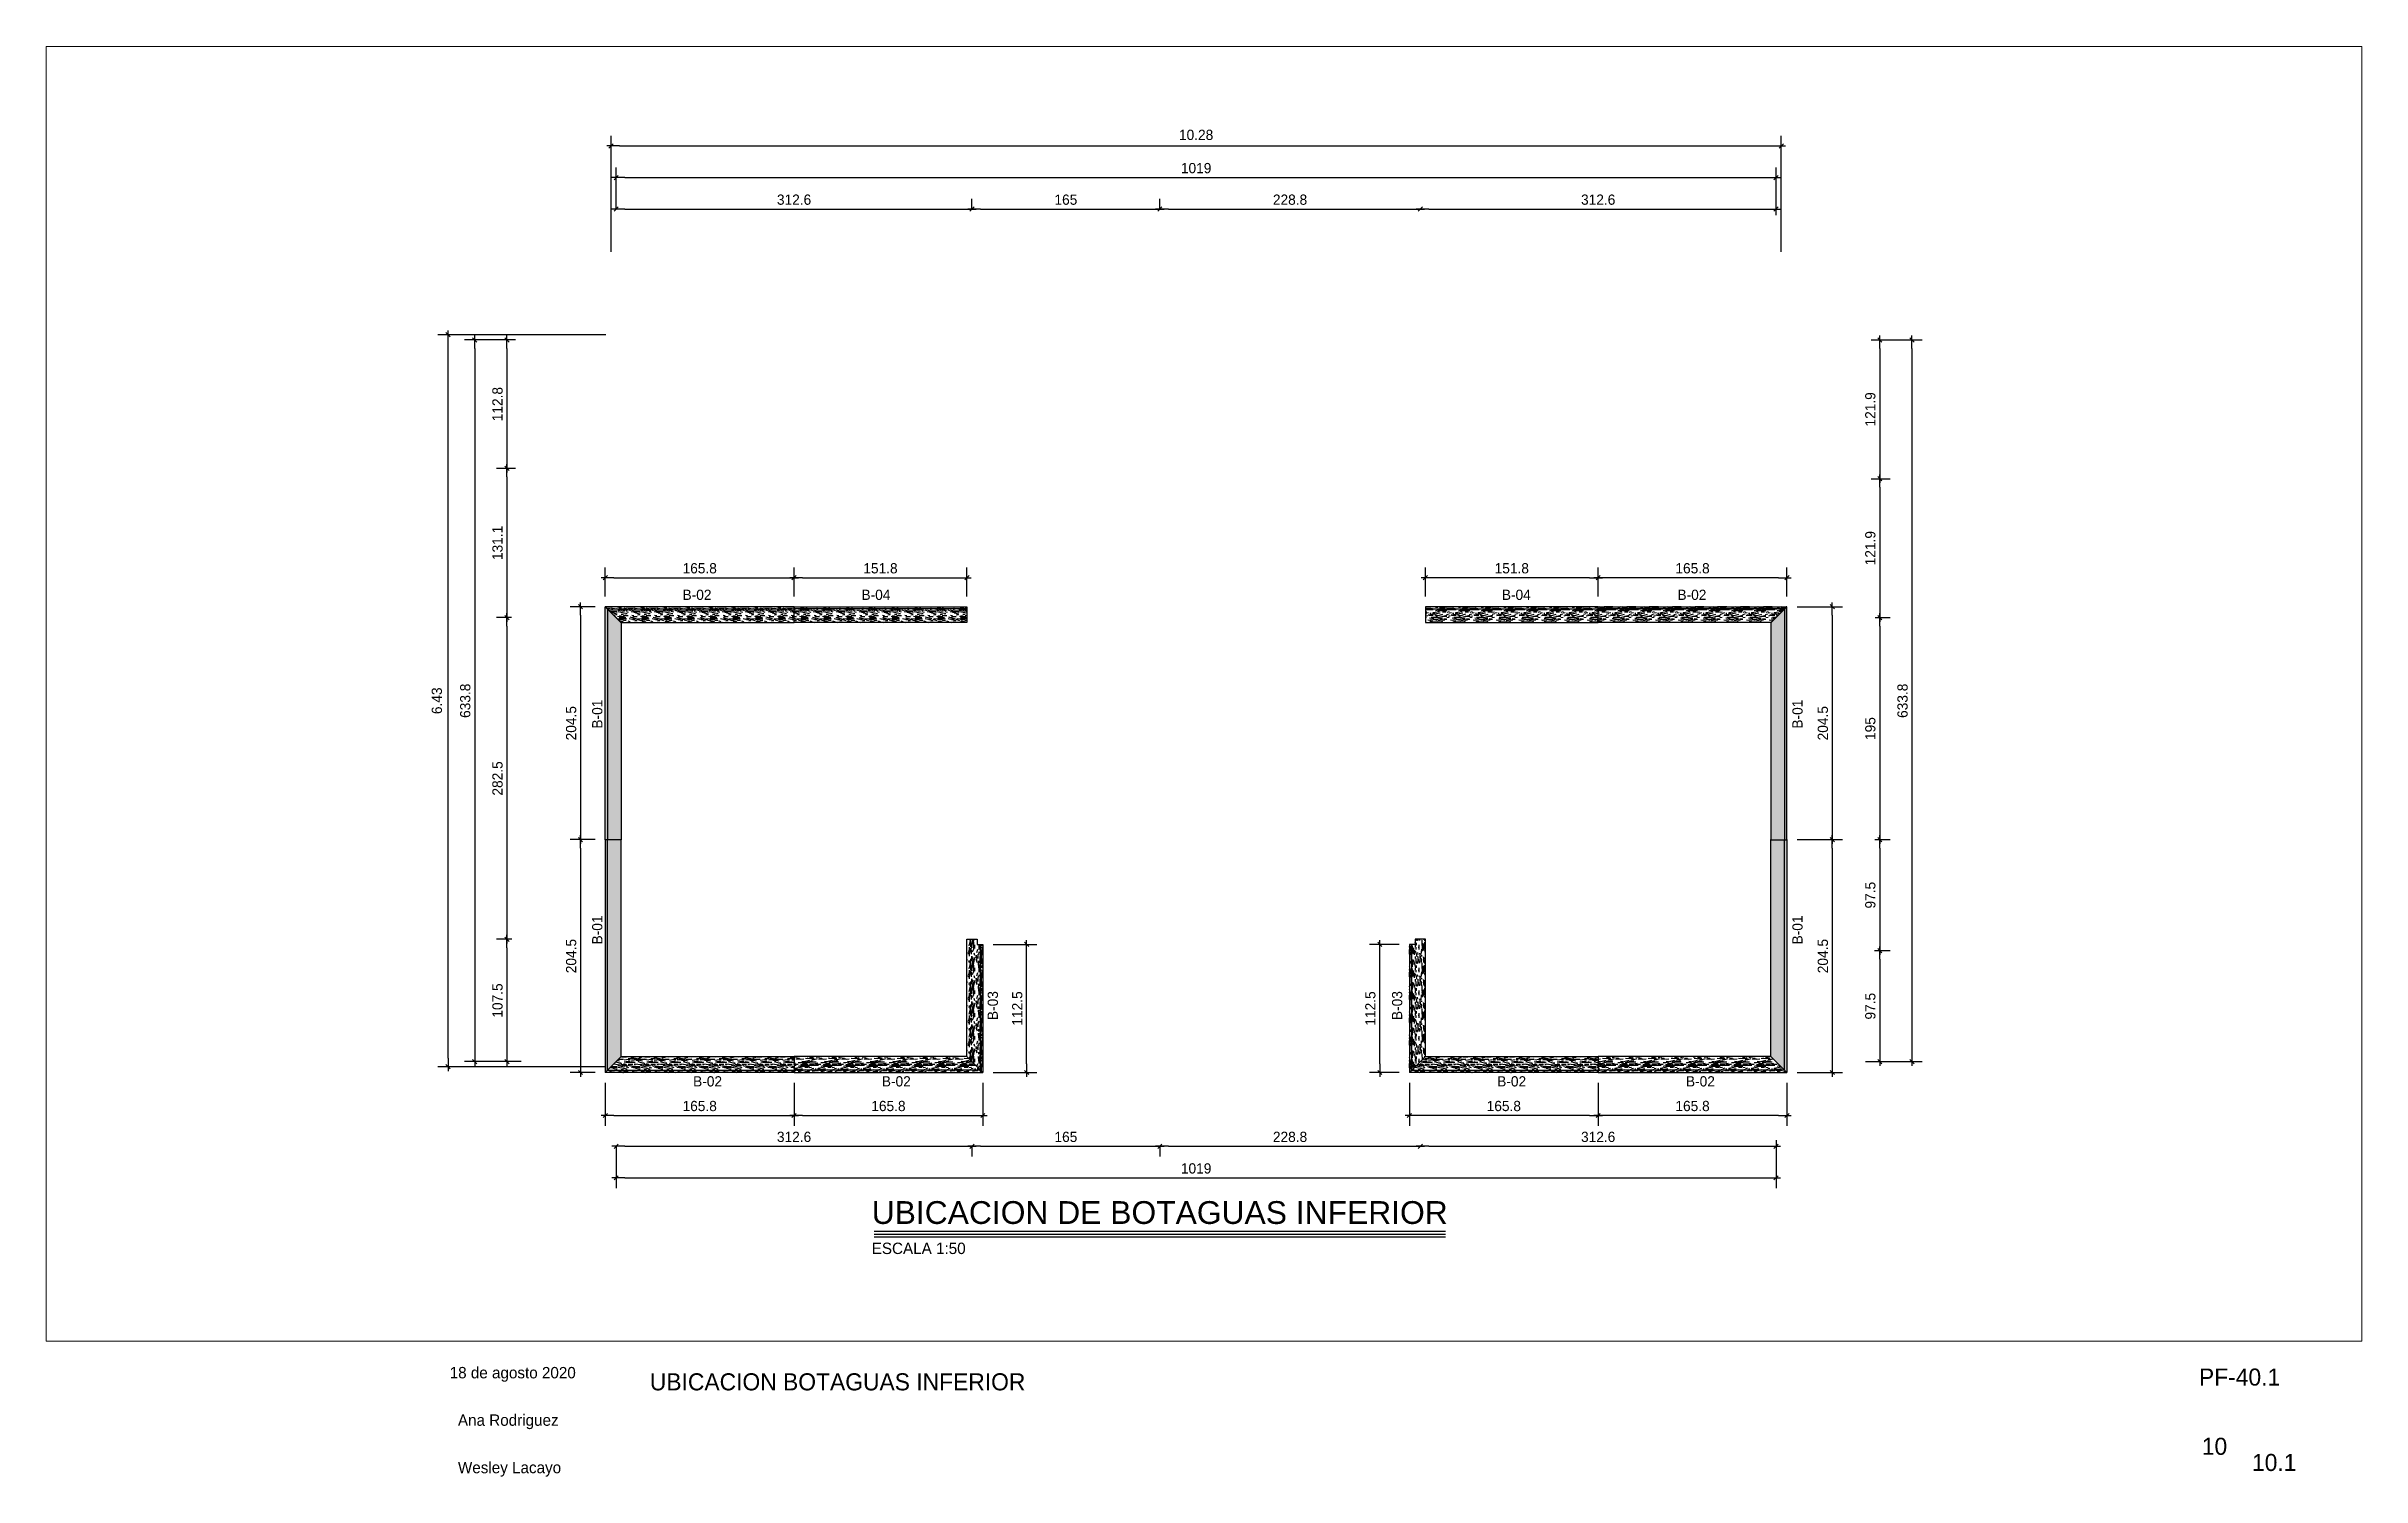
# Paper-space layout 'S-10' of a CAD drawing. Header units: millimetres. Extents: x 90.7 to 131.3, y 309.4 to 334.5.
# The model-space entities are those that its viewports show. They can reach past a viewport. Long polylines and large blocks are cut down to what shows.
import ezdxf
from ezdxf.enums import TextEntityAlignment as Align

# ---------------------------------------------------------------- set-up
doc = ezdxf.new("R2010")
doc.units = ezdxf.units.MM
doc.set_wipeout_variables(frame=1)
for name, color, linetype in [('0 @ 0.5', 7, 'Continuous'), ('BOTAGUAS', 3, 'Continuous'), ('TEXTO', 2, 'Continuous'), ('TEXTO @ 0.5', 2, 'Continuous'), ('TEXTOS TITULOS @ 0.5', 3, 'Continuous')]:
    doc.layers.add(name, color=color, linetype=linetype)
doc.styles.add('century gothic', font='GOTHIC.TTF')
doc.styles.add('NOTAS', font='GOTHIC.TTF')
doc.styles.add('SMCtitulos', font='sanss___.ttf')
doc.dimstyles.new('ANOTATIVE 100 SMCONSTRUCCIONES', dxfattribs={"dimscale": 0, "dimtxt": 0.18, "dimasz": 0.15, "dimexe": 0.18, "dimexo": 0.09, "dimgap": 0.1, "dimtad": 1, "dimzin": 0, "dimdsep": 46, "dimtxsty": 'century gothic', "dimblk1": 'FLECHA1', "dimblk2": 'FLECHA1', "dimsah": 1, "dimcen": 0.18, "dimdle": 0.075, "dimclrd": 1, "dimclre": 1, "dimclrt": 2, "dimaunit": 1, "dimadec": 0, "dimazin": 0, "dimtfac": 0.75, "dimtix": 1, "dimtmove": 2, "dimatfit": 3, "dimfxl": 0.09, "dimtvp": 1.5, "dimtfill": 1, "dimtolj": 1, "dimtzin": 0, "dimarcsym": 0})
doc.dimstyles.new('ANOTATIVE CM SMCONSTRUCCIONES', dxfattribs={"dimscale": 0, "dimtxt": 0.18, "dimasz": 0.15, "dimexe": 0.18, "dimexo": 0.18, "dimgap": 0.07, "dimtad": 1, "dimdec": 1, "dimlfac": 100, "dimdsep": 46, "dimtxsty": 'century gothic', "dimblk1": 'FLECHA1', "dimblk2": 'FLECHA1', "dimsah": 1, "dimcen": 0.18, "dimdle": 0.075, "dimclrd": 1, "dimclre": 1, "dimclrt": 2, "dimaunit": 1, "dimadec": 0, "dimazin": 2, "dimtfac": 0.75, "dimtdec": 1, "dimtix": 1, "dimtmove": 2, "dimatfit": 3, "dimfxl": 0.09, "dimtvp": 1.5, "dimtfill": 1, "dimtolj": 1, "dimtzin": 0, "dimarcsym": 0})
pattern_1 = [(0, (31.14303, 0.156), (0, 0.2), [0.04, -0.16]), (8.9726, (31.145034, 0.048), (1.200000005876, 0.199999525118), [0.0384708, -3.8086058]), (5.7105, (31.143034, 0.06), (1.800000034755, 0.19999710144), [0.0401996, -1.9697752]), (344.5779, (31.1430343, 0.12), (2.1999999038893, -0.5999974677634), [0.0601664, -5.9564754]), (353.6599, (31.147034, 0.186), (0.200000063208, 4.086e-07), [0.0362216, -1.7748552]), (345.0686, (31.153034, 0.072), (0.799999998317, -0.199999673879), [0.0310484, -3.0737864]), (348.6901, (31.083034, 0.188), (0.2000000583, 7.413e-08), [0.0815844, -0.9382194]), (5.7105, (31.145034, 0.03), (1.800000034755, 0.19999710144), [0.0200998, -1.989875]), (0, (31.14303, 0.114), (0, 0.2), [0.02, -0.18]), (0, (31.10303, 0.138), (0, 0.2), [0.06, -0.14]), (11.3099, (31.143034, 0.168), (0.79999995433, 0.19999948721), [0.020396, -0.9994078]), (2.7263, (31.123034, 0.094), (4.0000000589947, 0.1999992035454), [0.0420476, -4.1627116]), (352.4054, (31.133034, 0.088), (1.599999971597, -0.19999873671), [0.0302654, -2.9962834]), (0, (31.12303, 0.012), (0, 0.2), [0.04, -0.16]), (358.8309, (31.1030343, 0.002), (0.2000000366479, 1.5360345e-07), [0.0980204, -9.70402]), (0, (31.10303, 0.152), (0, 0.2), [0.02, -0.18]), (0, (31.12303, 0.168), (0, 0.2), [0.02, -0.18]), (0, (31.03303, 0.186), (0, 0.2), [0.03, -0.17]), (350.5377, (31.087034, 0.196), (0.200000015444, 7.752e-08), [0.0608276, -1.1557248]), (0, (31.02303, 0.196), (0, 0.2), [0.04, -0.16]), (0, (31.00103, 0.016), (0, 0.2), [0.022, -0.178]), (0, (31.10303, 0.026), (0, 0.2), [0.02, -0.18]), (0, (31.00103, 0.032), (0, 0.2), [0.042, -0.158]), (5.4403, (31.103034, 0.044), (1.9999999402303, 0.199998956714), [0.04219, -4.1768144]), (0, (31.10503, 0.06), (0, 0.2), [0.038, -0.162]), (0, (31.00103, 0.064), (0, 0.2), [0.022, -0.178]), (358.8309, (31.0250343, 0.096), (0.2000000366479, 1.5360345e-07), [0.0980204, -9.70402]), (0, (31.04303, 0.114), (0, 0.2), [0.02, -0.18]), (0, (31.02303, 0.12), (0, 0.2), [0.02, -0.18]), (0, (31.10303, 0.12), (0, 0.2), [0.04, -0.16]), (0, (31.06303, 0.124), (0, 0.2), [0.02, -0.18]), (0, (31.02303, 0.148), (0, 0.2), [0.04, -0.16]), (19.6538, (31.077034, 0.064), (2.200000050424, 0.79999891494), [0.0297322, -2.9434812]), (11.3099, (31.043034, 0.12), (0.79999995433, 0.19999948721), [0.020396, -0.9994078]), (11.3099, (31.123034, 0.11), (0.79999995433, 0.19999948721), [0.020396, -0.9994078]), (5.7105, (31.063034, 0.186), (1.800000034755, 0.19999710144), [0.0200998, -1.989875]), (349.6952, (31.001034, 0.2), (1.199999995396, -0.19999893933), [0.0223606, -2.213707]), (348.6901, (31.023034, 0.016), (0.2000000583, 7.413e-08), [0.020396, -0.9994078]), (90, (31.04303, 0.012), (-0.2, 1e-17), [0, -0.2]), (346.6076, (31.001034, 0.124), (3.400000044994, -0.7999939065965), [0.043174, -4.2742308]), (11.3099, (31.123034, 0.152), (0.79999995433, 0.19999948721), [0.020396, -0.9994078]), (10.3048, (31.123034, 0.026), (0.999999957606, 0.199999208868), [0.0223606, -2.213707]), (348.6901, (31.063034, 0.114), (0.2000000583, 7.413e-08), [0.020396, -0.9994078]), (348.6901, (31.083034, 0.124), (0.2000000583, 7.413e-08), [0.020396, -0.9994078]), (341.5651, (31.001034, 0.104), (0.19999995825, 2.3367e-07), [0.0252982, -0.6071572]), (345.9638, (31.023034, 0.172), (0.19999992115, 2.4875e-07), [0.0824622, -0.7421588]), (343.3008, (31.063034, 0.186), (1.399999991533, -0.39999874641), [0.0626418, -2.025419]), (0, (31.06303, 0.196), (0, 0.2), [0.024, -0.176]), (345.9638, (31.043034, 0.032), (0.19999992115, 2.4875e-07), [0.0824622, -0.7421588]), (345.9638, (31.023034, 0.046), (0.19999992115, 2.4875e-07), [0.0824622, -0.7421588]), (345.9638, (31.023034, 0.064), (0.19999992115, 2.4875e-07), [0.0824622, -0.7421588]), (349.6952, (31.001034, 0.152), (1.199999995396, -0.19999893933), [0.0223606, -2.213707]), (345.9638, (31.063034, 0.148), (0.19999992115, 2.4875e-07), [0.041231, -0.78339]), (349.6952, (31.001034, 0.088), (1.199999995396, -0.19999893933), [0.0223606, -2.213707]), (357.6141, (31.105034, 0.074), (0.199999989185, 2.452822e-07), [0.0480416, -4.756123]), (349.6952, (31.083034, 0.11), (1.199999995396, -0.19999893933), [0.0223606, -2.213707]), (12.5288, (31.105034, 0.106), (0.800000095695, 0.199999860747), [0.018439, -1.8254698]), (349.5626, (31.0010343, 0.078), (2.199999936494, -0.3999970687047), [0.0772788, -7.650591]), (351.8699, (31.077034, 0.064), (0.199999892184, -4.835e-08), [0.0282842, -1.3859292]), (4.7636, (31.023034, 0.084), (2.199999989955, 0.199998289923), [0.0481664, -2.3601524]), (0, (31.07103, 0.088), (0, 0.2), [0.062, -0.138]), (344.7449, (31.001034, 0.178), (0.799999942428, -0.199999664289), [0.0228036, -2.2575472]), (350.5377, (31.043034, 0.012), (0.200000015444, 7.752e-08), [0.0608276, -1.1557248]), (340.0169, (31.001034, 0.054), (0.599999976081, -0.19999986488), [0.0234094, -2.3175304]), (0, (31.16303, 0.172), (0, 0.2), [0.01, -0.19]), (0, (31.16303, 0.084), (0, 0.2), [0.02, -0.18]), (11.3099, (31.163034, 0.012), (0.79999995433, 0.19999948721), [0.020396, -0.9994078]), (0, (31.16503, 0.032), (0, 0.2), [0.036, -0.164]), (343.3008, (31.163034, 0.138), (1.399999991533, -0.39999874641), [0.0208806, -2.0671802]), (348.0207, (31.1650343, 0.096), (3.7999999222511, -0.8002195416064), [0.0368014, -6.7101288]), (90, (31.16303, 0.012), (-0.2, 1e-17), [0, -0.2]), (0, (31.18303, 0.016), (0, 0.2), [0.018, -0.182]), (0, (31.18303, 0.054), (0, 0.2), [0.018, -0.182]), (0, (31.18303, 0.064), (0, 0.2), [0.018, -0.182]), (336.0376, (31.183034, 0.132), (1.400000005486, -0.599997330343), [0.0196978, -1.9500724]), (348.5163, (31.1830343, 0.156), (0.99999999677376, -0.2000310941214), [0.0183676, -13.043105]), (341.5651, (31.183034, 0.084), (0.19999995825, 2.3367e-07), [0.0189736, -0.6134816]), (347.4712, (31.183034, 0.182), (1.000000064082, -0.19999992061), [0.018439, -1.8254698])]

psp = doc.layouts.new('S-10')

# ---------------------------------------------------------------- texts
at = {"layer": 'TEXTO', "color": 2, "attachment_point": 1, "style": 'century gothic'}
for s, insert, char_height, width in [('18 de agosto 2020', (97.74, 311.32), 0.2, 3.7301), ('{\\H3.3333x;UBICACION BOTAGUAS INFERIOR}', (101.257, 311.209), 0.09, 9.94155), ('PF-40.1', (128.474, 311.293), 0.3, 3.7301), ('Ana Rodriguez', (97.885, 310.487), 0.2, 3.7301), ('10', (128.524, 310.077), 0.3, 3.7301), ('Wesley Lacayo', (97.885, 309.654), 0.2, 3.7301), ('10.1', (129.406, 309.793), 0.3, 3.7301)]:
    psp.add_mtext(s, dxfattribs=dict(at, insert=insert, char_height=char_height, width=width))

msp = doc.modelspace()

# ---------------------------------------------------------------- texts
at = {"layer": 'TEXTO @ 0.5', "color": 2, "char_height": 0.09, "width": 0.238534, "attachment_point": 1, "style": 'century gothic'}
for insert in [(19444.6613, 4519.9825), (19444.754, 4515.7102)]:
    msp.add_mtext('B-02', dxfattribs=dict(at, insert=insert))
at = {"layer": 'TEXTO @ 0.5', "color": 2, "char_height": 0.09, "width": 0.238534, "rotation": 90, "style": 'century gothic'}
for s, insert, attachment_point in [('B-01', (19443.8669, 4518.7627), 1), ('B-01', (19443.8669, 4516.8674), 1), ('B-03', (19447.3417, 4516.2033), 1), ('B-03', (19450.9849, 4516.2033), 7)]:
    msp.add_mtext(s, dxfattribs=dict(at, insert=insert, attachment_point=attachment_point))

# ---------------------------------------------------------------- blocks, each defined once
blk = doc.blocks.new('*U16')
at = {"color": 2}
blk.add_line((0, 0.052), (10.038, 0.052), dxfattribs=at)
at = {"color": 250}
blk.add_line((0, 0), (10.038, 0), dxfattribs=at)
at = {"color": 7}
blk.add_line((0, -0.047), (10.038, -0.047), dxfattribs=at)
at = {"color": 0, "linetype": 'ByBlock', "lineweight": -2, "style": 'NOTAS'}
for tag, p in [('1TITLE', (0.027, 1.014)), ('2TITLE', (-0.043, 0.181))]:
    blk.add_attdef(tag, p, '', height=0.3, dxfattribs=at)
blk.add_attdef('SCALE', text='', height=0.18, dxfattribs=at).set_placement((-0.043, -0.148), align=Align.TOP_LEFT)
blk = doc.blocks.new('FLECHA1')
at = {"color": 1}
blk.add_line((-1, 0), (0.5, 0), dxfattribs=at)
at = {"color": 4}
blk.add_line((-0.25, -0.25), (0.25, 0.25), dxfattribs=at)
blk = doc.blocks.new('*D17')
at = {"color": 1, "lineweight": -2, "transparency": 16777216}
for p, q in [((19444.078, 4523.33), (19444.078, 4523.415)), ((19447.204, 4523.33), (19447.204, 4523.415)), ((19444.153, 4523.325), (19447.129, 4523.325))]:
    blk.add_line(p, q, dxfattribs=at)
at = {"layer": 'Defpoints', "color": 0, "transparency": 16777216}
for p in [(19444.078, 4523.24), (19447.204, 4523.325), (19447.204, 4523.24)]:
    blk.add_point(p, dxfattribs=at)
at = {"color": 1, "lineweight": -2, "transparency": 16777216, "xscale": 0.075, "yscale": 0.075, "zscale": 0.075, "rotation": 180}
blk.add_blockref('FLECHA1', (19444.078, 4523.325), dxfattribs=at)
at = {"color": 1, "lineweight": -2, "transparency": 16777216, "xscale": 0.075, "yscale": 0.075, "zscale": 0.075}
blk.add_blockref('FLECHA1', (19447.204, 4523.325), dxfattribs=at)
at = {"color": 2, "transparency": 16777216, "insert": (19445.641, 4523.407), "char_height": 0.09, "attachment_point": 5, "style": 'century gothic', "bg_fill": 3, "box_fill_scale": 1.1, "bg_fill_color": 256, "bg_fill_true_color": 13158600, "bg_fill_transparency": 0}
blk.add_mtext('\\A1;312.6', dxfattribs=at)
blk = doc.blocks.new('*D18')
at = {"color": 1, "lineweight": -2, "transparency": 16777216}
for p, q in [((19447.204, 4523.33), (19447.204, 4523.415)), ((19448.854, 4523.32), (19448.854, 4523.415)), ((19447.279, 4523.325), (19448.779, 4523.325))]:
    blk.add_line(p, q, dxfattribs=at)
at = {"layer": 'Defpoints', "color": 0, "transparency": 16777216}
for p in [(19447.204, 4523.24), (19448.854, 4523.325), (19448.854, 4523.23)]:
    blk.add_point(p, dxfattribs=at)
at = {"color": 1, "lineweight": -2, "transparency": 16777216, "xscale": 0.075, "yscale": 0.075, "zscale": 0.075, "rotation": 180}
blk.add_blockref('FLECHA1', (19447.204, 4523.325), dxfattribs=at)
at = {"color": 1, "lineweight": -2, "transparency": 16777216, "xscale": 0.075, "yscale": 0.075, "zscale": 0.075}
blk.add_blockref('FLECHA1', (19448.854, 4523.325), dxfattribs=at)
at = {"color": 2, "transparency": 16777216, "insert": (19448.029, 4523.407), "char_height": 0.09, "attachment_point": 5, "style": 'century gothic', "bg_fill": 3, "box_fill_scale": 1.1, "bg_fill_color": 256, "bg_fill_true_color": 13158600, "bg_fill_transparency": 0}
blk.add_mtext('\\A1;165', dxfattribs=at)
blk = doc.blocks.new('*D19')
at = {"color": 1, "lineweight": -2, "transparency": 16777216}
for p, q in [((19448.854, 4523.32), (19448.854, 4523.415)), ((19448.929, 4523.325), (19451.067, 4523.325))]:
    blk.add_line(p, q, dxfattribs=at)
at = {"layer": 'Defpoints', "color": 0, "transparency": 16777216}
for p in [(19448.854, 4523.23), (19451.142, 4523.325), (19451.142, 4523.325)]:
    blk.add_point(p, dxfattribs=at)
at = {"color": 1, "lineweight": -2, "transparency": 16777216, "xscale": 0.075, "yscale": 0.075, "zscale": 0.075, "rotation": 180}
blk.add_blockref('FLECHA1', (19448.854, 4523.325), dxfattribs=at)
at = {"color": 1, "lineweight": -2, "transparency": 16777216, "xscale": 0.075, "yscale": 0.075, "zscale": 0.075}
blk.add_blockref('FLECHA1', (19451.142, 4523.325), dxfattribs=at)
at = {"color": 2, "transparency": 16777216, "insert": (19449.998, 4523.407), "char_height": 0.09, "attachment_point": 5, "style": 'century gothic', "bg_fill": 3, "box_fill_scale": 1.1, "bg_fill_color": 256, "bg_fill_true_color": 13158600, "bg_fill_transparency": 0}
blk.add_mtext('\\A1;228.8', dxfattribs=at)
blk = doc.blocks.new('*D20')
at = {"color": 1, "lineweight": -2, "transparency": 16777216}
for p, q in [((19454.268, 4523.302), (19454.268, 4523.415)), ((19451.217, 4523.325), (19454.193, 4523.325))]:
    blk.add_line(p, q, dxfattribs=at)
at = {"layer": 'Defpoints', "color": 0, "transparency": 16777216}
for p in [(19451.142, 4523.325), (19454.268, 4523.325), (19454.268, 4523.212)]:
    blk.add_point(p, dxfattribs=at)
at = {"color": 1, "lineweight": -2, "transparency": 16777216, "xscale": 0.075, "yscale": 0.075, "zscale": 0.075, "rotation": 180}
blk.add_blockref('FLECHA1', (19451.142, 4523.325), dxfattribs=at)
at = {"color": 1, "lineweight": -2, "transparency": 16777216, "xscale": 0.075, "yscale": 0.075, "zscale": 0.075}
blk.add_blockref('FLECHA1', (19454.268, 4523.325), dxfattribs=at)
at = {"color": 2, "transparency": 16777216, "insert": (19452.705, 4523.407), "char_height": 0.09, "attachment_point": 5, "style": 'century gothic', "bg_fill": 3, "box_fill_scale": 1.1, "bg_fill_color": 256, "bg_fill_true_color": 13158600, "bg_fill_transparency": 0}
blk.add_mtext('\\A1;312.6', dxfattribs=at)
blk = doc.blocks.new('*D21')
at = {"color": 1, "lineweight": -2, "transparency": 16777216}
for p, q in [((19444.078, 4523.33), (19444.078, 4523.691)), ((19454.268, 4523.27), (19454.268, 4523.691)), ((19444.153, 4523.601), (19454.193, 4523.601))]:
    blk.add_line(p, q, dxfattribs=at)
at = {"layer": 'Defpoints', "color": 0, "transparency": 16777216}
for p in [(19454.268, 4523.601), (19444.078, 4523.24), (19454.268, 4523.18)]:
    blk.add_point(p, dxfattribs=at)
at = {"color": 1, "lineweight": -2, "transparency": 16777216, "xscale": 0.075, "yscale": 0.075, "zscale": 0.075, "rotation": 180}
blk.add_blockref('FLECHA1', (19444.078, 4523.601), dxfattribs=at)
at = {"color": 1, "lineweight": -2, "transparency": 16777216, "xscale": 0.075, "yscale": 0.075, "zscale": 0.075}
blk.add_blockref('FLECHA1', (19454.268, 4523.601), dxfattribs=at)
at = {"color": 2, "transparency": 16777216, "insert": (19449.173, 4523.684), "char_height": 0.09, "attachment_point": 5, "style": 'century gothic', "bg_fill": 3, "box_fill_scale": 1.1, "bg_fill_color": 256, "bg_fill_true_color": 13158600, "bg_fill_transparency": 0}
blk.add_mtext('\\A1;1019', dxfattribs=at)
blk = doc.blocks.new('*D22')
at = {"color": 1, "lineweight": -2, "transparency": 16777216}
for p, q in [((19443.195, 4522.176), (19443.028, 4522.176)), ((19443.118, 4522.101), (19443.118, 4521.123)), ((19443.195, 4521.048), (19443.028, 4521.048))]:
    blk.add_line(p, q, dxfattribs=at)
at = {"layer": 'Defpoints', "color": 0, "transparency": 16777216}
for p in [(19443.285, 4522.176), (19443.118, 4521.048), (19443.285, 4521.048)]:
    blk.add_point(p, dxfattribs=at)
at = {"color": 1, "lineweight": -2, "transparency": 16777216, "xscale": 0.075, "yscale": 0.075, "zscale": 0.075}
for p, rotation in [((19443.118, 4522.176), 90), ((19443.118, 4521.048), 270)]:
    blk.add_blockref('FLECHA1', p, dxfattribs=dict(at, rotation=rotation))
at = {"color": 2, "transparency": 16777216, "insert": (19443.036, 4521.612), "char_height": 0.09, "attachment_point": 5, "rotation": 90, "style": 'century gothic', "bg_fill": 3, "box_fill_scale": 1.1, "bg_fill_color": 256, "bg_fill_true_color": 13158600, "bg_fill_transparency": 0}
blk.add_mtext('\\A1;112.8', dxfattribs=at)
blk = doc.blocks.new('*D23')
at = {"color": 1, "lineweight": -2, "transparency": 16777216}
for p, q in [((19443.195, 4521.048), (19443.028, 4521.048)), ((19443.118, 4520.973), (19443.118, 4519.813)), ((19443.159, 4519.738), (19443.028, 4519.738))]:
    blk.add_line(p, q, dxfattribs=at)
at = {"layer": 'Defpoints', "color": 0, "transparency": 16777216}
for p in [(19443.285, 4521.048), (19443.118, 4519.738), (19443.249, 4519.738)]:
    blk.add_point(p, dxfattribs=at)
at = {"color": 1, "lineweight": -2, "transparency": 16777216, "xscale": 0.075, "yscale": 0.075, "zscale": 0.075}
for p, rotation in [((19443.118, 4521.048), 90), ((19443.118, 4519.738), 270)]:
    blk.add_blockref('FLECHA1', p, dxfattribs=dict(at, rotation=rotation))
at = {"color": 2, "transparency": 16777216, "insert": (19443.036, 4520.393), "char_height": 0.09, "attachment_point": 5, "rotation": 90, "style": 'century gothic', "bg_fill": 3, "box_fill_scale": 1.1, "bg_fill_color": 256, "bg_fill_true_color": 13158600, "bg_fill_transparency": 0}
blk.add_mtext('\\A1;131.1', dxfattribs=at)
blk = doc.blocks.new('*D24')
at = {"color": 1, "lineweight": -2, "transparency": 16777216}
for p, q in [((19443.159, 4519.738), (19443.028, 4519.738)), ((19443.118, 4519.663), (19443.118, 4516.988)), ((19443.162, 4516.913), (19443.028, 4516.913))]:
    blk.add_line(p, q, dxfattribs=at)
at = {"layer": 'Defpoints', "color": 0, "transparency": 16777216}
for p in [(19443.249, 4519.738), (19443.118, 4516.913), (19443.252, 4516.913)]:
    blk.add_point(p, dxfattribs=at)
at = {"color": 1, "lineweight": -2, "transparency": 16777216, "xscale": 0.075, "yscale": 0.075, "zscale": 0.075}
for p, rotation in [((19443.118, 4519.738), 90), ((19443.118, 4516.913), 270)]:
    blk.add_blockref('FLECHA1', p, dxfattribs=dict(at, rotation=rotation))
at = {"color": 2, "transparency": 16777216, "insert": (19443.036, 4518.325), "char_height": 0.09, "attachment_point": 5, "rotation": 90, "style": 'century gothic', "bg_fill": 3, "box_fill_scale": 1.1, "bg_fill_color": 256, "bg_fill_true_color": 13158600, "bg_fill_transparency": 0}
blk.add_mtext('\\A1;282.5', dxfattribs=at)
blk = doc.blocks.new('*D25')
at = {"color": 1, "lineweight": -2, "transparency": 16777216}
for p, q in [((19443.162, 4516.913), (19443.028, 4516.913)), ((19443.118, 4516.838), (19443.118, 4515.913)), ((19443.245, 4515.838), (19443.028, 4515.838))]:
    blk.add_line(p, q, dxfattribs=at)
at = {"layer": 'Defpoints', "color": 0, "transparency": 16777216}
for p in [(19443.252, 4516.913), (19443.118, 4515.838), (19443.335, 4515.838)]:
    blk.add_point(p, dxfattribs=at)
at = {"color": 1, "lineweight": -2, "transparency": 16777216, "xscale": 0.075, "yscale": 0.075, "zscale": 0.075}
for p, rotation in [((19443.118, 4516.913), 90), ((19443.118, 4515.838), 270)]:
    blk.add_blockref('FLECHA1', p, dxfattribs=dict(at, rotation=rotation))
at = {"color": 2, "transparency": 16777216, "insert": (19443.036, 4516.375), "char_height": 0.09, "attachment_point": 5, "rotation": 90, "style": 'century gothic', "bg_fill": 3, "box_fill_scale": 1.1, "bg_fill_color": 256, "bg_fill_true_color": 13158600, "bg_fill_transparency": 0}
blk.add_mtext('\\A1;107.5', dxfattribs=at)
blk = doc.blocks.new('*D26')
at = {"color": 1, "lineweight": -2, "transparency": 16777216}
for p, q in [((19443.195, 4522.176), (19442.746, 4522.176)), ((19442.836, 4522.101), (19442.836, 4515.913)), ((19443.195, 4515.838), (19442.746, 4515.838))]:
    blk.add_line(p, q, dxfattribs=at)
at = {"layer": 'Defpoints', "color": 0, "transparency": 16777216}
for p in [(19443.285, 4522.176), (19442.836, 4515.838), (19443.285, 4515.838)]:
    blk.add_point(p, dxfattribs=at)
at = {"color": 1, "lineweight": -2, "transparency": 16777216, "xscale": 0.075, "yscale": 0.075, "zscale": 0.075}
for p, rotation in [((19442.836, 4522.176), 90), ((19442.836, 4515.838), 270)]:
    blk.add_blockref('FLECHA1', p, dxfattribs=dict(at, rotation=rotation))
at = {"color": 2, "transparency": 16777216, "insert": (19442.753, 4519.007), "char_height": 0.09, "attachment_point": 5, "rotation": 90, "style": 'century gothic', "bg_fill": 3, "box_fill_scale": 1.1, "bg_fill_color": 256, "bg_fill_true_color": 13158600, "bg_fill_transparency": 0}
blk.add_mtext('\\A1;633.8', dxfattribs=at)
blk = doc.blocks.new('*D27')
at = {"color": 1, "lineweight": -2, "transparency": 16777216}
for p, q in [((19444.078, 4515.089), (19444.078, 4515.005)), ((19444.153, 4515.095), (19447.129, 4515.095)), ((19447.204, 4515.089), (19447.204, 4515.005))]:
    blk.add_line(p, q, dxfattribs=at)
at = {"layer": 'Defpoints', "color": 0, "transparency": 16777216}
for p in [(19444.078, 4515.179), (19447.204, 4515.179), (19447.204, 4515.095)]:
    blk.add_point(p, dxfattribs=at)
at = {"color": 1, "lineweight": -2, "transparency": 16777216, "xscale": 0.075, "yscale": 0.075, "zscale": 0.075, "rotation": 180}
blk.add_blockref('FLECHA1', (19444.078, 4515.095), dxfattribs=at)
at = {"color": 1, "lineweight": -2, "transparency": 16777216, "xscale": 0.075, "yscale": 0.075, "zscale": 0.075}
blk.add_blockref('FLECHA1', (19447.204, 4515.095), dxfattribs=at)
at = {"color": 2, "transparency": 16777216, "insert": (19445.641, 4515.177), "char_height": 0.09, "attachment_point": 5, "style": 'century gothic', "bg_fill": 3, "box_fill_scale": 1.1, "bg_fill_color": 256, "bg_fill_true_color": 13158600, "bg_fill_transparency": 0}
blk.add_mtext('\\A1;312.6', dxfattribs=at)
blk = doc.blocks.new('*D28')
at = {"color": 1, "lineweight": -2, "transparency": 16777216}
for p, q in [((19447.204, 4515.089), (19447.204, 4515.005)), ((19447.279, 4515.095), (19448.779, 4515.095)), ((19448.854, 4515.099), (19448.854, 4515.005))]:
    blk.add_line(p, q, dxfattribs=at)
at = {"layer": 'Defpoints', "color": 0, "transparency": 16777216}
for p in [(19447.204, 4515.179), (19448.854, 4515.189), (19448.854, 4515.095)]:
    blk.add_point(p, dxfattribs=at)
at = {"color": 1, "lineweight": -2, "transparency": 16777216, "xscale": 0.075, "yscale": 0.075, "zscale": 0.075, "rotation": 180}
blk.add_blockref('FLECHA1', (19447.204, 4515.095), dxfattribs=at)
at = {"color": 1, "lineweight": -2, "transparency": 16777216, "xscale": 0.075, "yscale": 0.075, "zscale": 0.075}
blk.add_blockref('FLECHA1', (19448.854, 4515.095), dxfattribs=at)
at = {"color": 2, "transparency": 16777216, "insert": (19448.029, 4515.177), "char_height": 0.09, "attachment_point": 5, "style": 'century gothic', "bg_fill": 3, "box_fill_scale": 1.1, "bg_fill_color": 256, "bg_fill_true_color": 13158600, "bg_fill_transparency": 0}
blk.add_mtext('\\A1;165', dxfattribs=at)
blk = doc.blocks.new('*D29')
at = {"color": 1, "lineweight": -2, "transparency": 16777216}
for p, q in [((19448.854, 4515.099), (19448.854, 4515.005)), ((19448.929, 4515.095), (19451.067, 4515.095))]:
    blk.add_line(p, q, dxfattribs=at)
at = {"layer": 'Defpoints', "color": 0, "transparency": 16777216}
for p in [(19448.854, 4515.189), (19451.142, 4515.095), (19451.142, 4515.095)]:
    blk.add_point(p, dxfattribs=at)
at = {"color": 1, "lineweight": -2, "transparency": 16777216, "xscale": 0.075, "yscale": 0.075, "zscale": 0.075, "rotation": 180}
blk.add_blockref('FLECHA1', (19448.854, 4515.095), dxfattribs=at)
at = {"color": 1, "lineweight": -2, "transparency": 16777216, "xscale": 0.075, "yscale": 0.075, "zscale": 0.075}
blk.add_blockref('FLECHA1', (19451.142, 4515.095), dxfattribs=at)
at = {"color": 2, "transparency": 16777216, "insert": (19449.998, 4515.177), "char_height": 0.09, "attachment_point": 5, "style": 'century gothic', "bg_fill": 3, "box_fill_scale": 1.1, "bg_fill_color": 256, "bg_fill_true_color": 13158600, "bg_fill_transparency": 0}
blk.add_mtext('\\A1;228.8', dxfattribs=at)
blk = doc.blocks.new('*D30')
at = {"color": 1, "lineweight": -2, "transparency": 16777216}
for p, q in [((19451.217, 4515.095), (19454.193, 4515.095)), ((19454.268, 4515.117), (19454.268, 4515.005))]:
    blk.add_line(p, q, dxfattribs=at)
at = {"layer": 'Defpoints', "color": 0, "transparency": 16777216}
for p in [(19451.142, 4515.095), (19454.268, 4515.207), (19454.268, 4515.095)]:
    blk.add_point(p, dxfattribs=at)
at = {"color": 1, "lineweight": -2, "transparency": 16777216, "xscale": 0.075, "yscale": 0.075, "zscale": 0.075, "rotation": 180}
blk.add_blockref('FLECHA1', (19451.142, 4515.095), dxfattribs=at)
at = {"color": 1, "lineweight": -2, "transparency": 16777216, "xscale": 0.075, "yscale": 0.075, "zscale": 0.075}
blk.add_blockref('FLECHA1', (19454.268, 4515.095), dxfattribs=at)
at = {"color": 2, "transparency": 16777216, "insert": (19452.705, 4515.177), "char_height": 0.09, "attachment_point": 5, "style": 'century gothic', "bg_fill": 3, "box_fill_scale": 1.1, "bg_fill_color": 256, "bg_fill_true_color": 13158600, "bg_fill_transparency": 0}
blk.add_mtext('\\A1;312.6', dxfattribs=at)
blk = doc.blocks.new('*D31')
at = {"color": 1, "lineweight": -2, "transparency": 16777216}
for p, q in [((19444.078, 4515.089), (19444.078, 4514.728)), ((19454.268, 4515.149), (19454.268, 4514.728)), ((19444.153, 4514.818), (19454.193, 4514.818))]:
    blk.add_line(p, q, dxfattribs=at)
at = {"layer": 'Defpoints', "color": 0, "transparency": 16777216}
for p in [(19444.078, 4515.179), (19454.268, 4515.239), (19454.268, 4514.818)]:
    blk.add_point(p, dxfattribs=at)
at = {"color": 1, "lineweight": -2, "transparency": 16777216, "xscale": 0.075, "yscale": 0.075, "zscale": 0.075, "rotation": 180}
blk.add_blockref('FLECHA1', (19444.078, 4514.818), dxfattribs=at)
at = {"color": 1, "lineweight": -2, "transparency": 16777216, "xscale": 0.075, "yscale": 0.075, "zscale": 0.075}
blk.add_blockref('FLECHA1', (19454.268, 4514.818), dxfattribs=at)
at = {"color": 2, "transparency": 16777216, "insert": (19449.173, 4514.9), "char_height": 0.09, "attachment_point": 5, "style": 'century gothic', "bg_fill": 3, "box_fill_scale": 1.1, "bg_fill_color": 256, "bg_fill_true_color": 13158600, "bg_fill_transparency": 0}
blk.add_mtext('\\A1;1019', dxfattribs=at)
blk = doc.blocks.new('*D32')
at = {"color": 1, "lineweight": -2, "transparency": 16777216}
for p, q in [((19455.102, 4522.176), (19455.269, 4522.176)), ((19455.179, 4522.101), (19455.179, 4521.032)), ((19455.102, 4520.957), (19455.269, 4520.957))]:
    blk.add_line(p, q, dxfattribs=at)
at = {"layer": 'Defpoints', "color": 0, "transparency": 16777216}
for p in [(19455.012, 4522.176), (19455.012, 4520.957), (19455.179, 4520.957)]:
    blk.add_point(p, dxfattribs=at)
at = {"color": 1, "lineweight": -2, "transparency": 16777216, "xscale": 0.075, "yscale": 0.075, "zscale": 0.075}
for p, rotation in [((19455.179, 4522.176), 90), ((19455.179, 4520.957), 270)]:
    blk.add_blockref('FLECHA1', p, dxfattribs=dict(at, rotation=rotation))
at = {"color": 2, "transparency": 16777216, "insert": (19455.096, 4521.566), "char_height": 0.09, "attachment_point": 5, "rotation": 90, "style": 'century gothic', "bg_fill": 3, "box_fill_scale": 1.1, "bg_fill_color": 256, "bg_fill_true_color": 13158600, "bg_fill_transparency": 0}
blk.add_mtext('\\A1;121.9', dxfattribs=at)
blk = doc.blocks.new('*D33')
at = {"color": 1, "lineweight": -2, "transparency": 16777216}
for p, q in [((19455.102, 4520.957), (19455.269, 4520.957)), ((19455.179, 4520.882), (19455.179, 4519.813)), ((19455.137, 4519.738), (19455.269, 4519.738))]:
    blk.add_line(p, q, dxfattribs=at)
at = {"layer": 'Defpoints', "color": 0, "transparency": 16777216}
for p in [(19455.012, 4520.957), (19455.047, 4519.738), (19455.179, 4519.738)]:
    blk.add_point(p, dxfattribs=at)
at = {"color": 1, "lineweight": -2, "transparency": 16777216, "xscale": 0.075, "yscale": 0.075, "zscale": 0.075}
for p, rotation in [((19455.179, 4520.957), 90), ((19455.179, 4519.738), 270)]:
    blk.add_blockref('FLECHA1', p, dxfattribs=dict(at, rotation=rotation))
at = {"color": 2, "transparency": 16777216, "insert": (19455.096, 4520.347), "char_height": 0.09, "attachment_point": 5, "rotation": 90, "style": 'century gothic', "bg_fill": 3, "box_fill_scale": 1.1, "bg_fill_color": 256, "bg_fill_true_color": 13158600, "bg_fill_transparency": 0}
blk.add_mtext('\\A1;121.9', dxfattribs=at)
blk = doc.blocks.new('*D34')
at = {"color": 1, "lineweight": -2, "transparency": 16777216}
for p, q in [((19455.137, 4519.738), (19455.269, 4519.738)), ((19455.179, 4519.663), (19455.179, 4517.863)), ((19455.134, 4517.788), (19455.269, 4517.788))]:
    blk.add_line(p, q, dxfattribs=at)
at = {"layer": 'Defpoints', "color": 0, "transparency": 16777216}
for p in [(19455.047, 4519.738), (19455.044, 4517.788), (19455.179, 4517.788)]:
    blk.add_point(p, dxfattribs=at)
at = {"color": 1, "lineweight": -2, "transparency": 16777216, "xscale": 0.075, "yscale": 0.075, "zscale": 0.075}
for p, rotation in [((19455.179, 4519.738), 90), ((19455.179, 4517.788), 270)]:
    blk.add_blockref('FLECHA1', p, dxfattribs=dict(at, rotation=rotation))
at = {"color": 2, "transparency": 16777216, "insert": (19455.096, 4518.763), "char_height": 0.09, "attachment_point": 5, "rotation": 90, "style": 'century gothic', "bg_fill": 3, "box_fill_scale": 1.1, "bg_fill_color": 256, "bg_fill_true_color": 13158600, "bg_fill_transparency": 0}
blk.add_mtext('\\A1;195', dxfattribs=at)
blk = doc.blocks.new('*D35')
at = {"color": 1, "lineweight": -2, "transparency": 16777216}
for p, q in [((19455.134, 4517.788), (19455.269, 4517.788)), ((19455.179, 4517.713), (19455.179, 4516.888)), ((19455.133, 4516.813), (19455.269, 4516.813))]:
    blk.add_line(p, q, dxfattribs=at)
at = {"layer": 'Defpoints', "color": 0, "transparency": 16777216}
for p in [(19455.044, 4517.788), (19455.043, 4516.813), (19455.179, 4516.813)]:
    blk.add_point(p, dxfattribs=at)
at = {"color": 1, "lineweight": -2, "transparency": 16777216, "xscale": 0.075, "yscale": 0.075, "zscale": 0.075}
for p, rotation in [((19455.179, 4517.788), 90), ((19455.179, 4516.813), 270)]:
    blk.add_blockref('FLECHA1', p, dxfattribs=dict(at, rotation=rotation))
at = {"color": 2, "transparency": 16777216, "insert": (19455.096, 4517.3), "char_height": 0.09, "attachment_point": 5, "rotation": 90, "style": 'century gothic', "bg_fill": 3, "box_fill_scale": 1.1, "bg_fill_color": 256, "bg_fill_true_color": 13158600, "bg_fill_transparency": 0}
blk.add_mtext('\\A1;97.5', dxfattribs=at)
blk = doc.blocks.new('*D36')
at = {"color": 1, "lineweight": -2, "transparency": 16777216}
for p, q in [((19455.133, 4516.813), (19455.269, 4516.813)), ((19455.179, 4516.738), (19455.179, 4515.913)), ((19455.052, 4515.838), (19455.269, 4515.838))]:
    blk.add_line(p, q, dxfattribs=at)
at = {"layer": 'Defpoints', "color": 0, "transparency": 16777216}
for p in [(19455.043, 4516.813), (19454.962, 4515.838), (19455.179, 4515.838)]:
    blk.add_point(p, dxfattribs=at)
at = {"color": 1, "lineweight": -2, "transparency": 16777216, "xscale": 0.075, "yscale": 0.075, "zscale": 0.075}
for p, rotation in [((19455.179, 4516.813), 90), ((19455.179, 4515.838), 270)]:
    blk.add_blockref('FLECHA1', p, dxfattribs=dict(at, rotation=rotation))
at = {"color": 2, "transparency": 16777216, "insert": (19455.096, 4516.325), "char_height": 0.09, "attachment_point": 5, "rotation": 90, "style": 'century gothic', "bg_fill": 3, "box_fill_scale": 1.1, "bg_fill_color": 256, "bg_fill_true_color": 13158600, "bg_fill_transparency": 0}
blk.add_mtext('\\A1;97.5', dxfattribs=at)
blk = doc.blocks.new('*D37')
at = {"color": 1, "lineweight": -2, "transparency": 16777216}
for p, q in [((19455.102, 4522.176), (19455.551, 4522.176)), ((19455.461, 4522.101), (19455.461, 4515.913)), ((19455.102, 4515.838), (19455.551, 4515.838))]:
    blk.add_line(p, q, dxfattribs=at)
at = {"layer": 'Defpoints', "color": 0, "transparency": 16777216}
for p in [(19455.012, 4522.176), (19455.012, 4515.838), (19455.461, 4515.838)]:
    blk.add_point(p, dxfattribs=at)
at = {"color": 1, "lineweight": -2, "transparency": 16777216, "xscale": 0.075, "yscale": 0.075, "zscale": 0.075}
for p, rotation in [((19455.461, 4522.176), 90), ((19455.461, 4515.838), 270)]:
    blk.add_blockref('FLECHA1', p, dxfattribs=dict(at, rotation=rotation))
at = {"color": 2, "transparency": 16777216, "insert": (19455.379, 4519.007), "char_height": 0.09, "attachment_point": 5, "rotation": 90, "style": 'century gothic', "bg_fill": 3, "box_fill_scale": 1.1, "bg_fill_color": 256, "bg_fill_true_color": 13158600, "bg_fill_transparency": 0}
blk.add_mtext('\\A1;633.8', dxfattribs=at)
blk = doc.blocks.new('*D38')
at = {"color": 1, "lineweight": -2, "transparency": 16777216}
for p, q in [((19443.988, 4522.221), (19442.511, 4522.221)), ((19442.601, 4515.868), (19442.601, 4522.146)), ((19443.988, 4515.793), (19442.511, 4515.793))]:
    blk.add_line(p, q, dxfattribs=at)
at = {"layer": 'Defpoints', "color": 0, "transparency": 16777216}
for p in [(19442.601, 4522.221), (19444.033, 4522.221), (19444.033, 4515.793)]:
    blk.add_point(p, dxfattribs=at)
at = {"color": 1, "lineweight": -2, "transparency": 16777216, "xscale": 0.075, "yscale": 0.075, "zscale": 0.075}
for p, rotation in [((19442.601, 4522.221), 90), ((19442.601, 4515.793), 270)]:
    blk.add_blockref('FLECHA1', p, dxfattribs=dict(at, rotation=rotation))
at = {"color": 2, "transparency": 16777216, "insert": (19442.503, 4519.007), "char_height": 0.09, "attachment_point": 5, "rotation": 90, "style": 'century gothic', "bg_fill": 3, "box_fill_scale": 1.1, "bg_fill_color": 256, "bg_fill_true_color": 13158600, "bg_fill_transparency": 0}
blk.add_mtext('\\A1;6.43', dxfattribs=at)
blk = doc.blocks.new('*D39')
at = {"color": 1, "lineweight": -2, "transparency": 16777216}
for p, q in [((19444.033, 4522.95), (19444.033, 4523.969)), ((19444.108, 4523.879), (19454.238, 4523.879)), ((19454.313, 4522.95), (19454.313, 4523.969))]:
    blk.add_line(p, q, dxfattribs=at)
at = {"layer": 'Defpoints', "color": 0, "transparency": 16777216}
for p in [(19454.313, 4523.879), (19444.033, 4522.905), (19454.313, 4522.905)]:
    blk.add_point(p, dxfattribs=at)
at = {"color": 1, "lineweight": -2, "transparency": 16777216, "xscale": 0.075, "yscale": 0.075, "zscale": 0.075, "rotation": 180}
blk.add_blockref('FLECHA1', (19444.033, 4523.879), dxfattribs=at)
at = {"color": 1, "lineweight": -2, "transparency": 16777216, "xscale": 0.075, "yscale": 0.075, "zscale": 0.075}
blk.add_blockref('FLECHA1', (19454.313, 4523.879), dxfattribs=at)
at = {"color": 2, "transparency": 16777216, "insert": (19449.173, 4523.976), "char_height": 0.09, "attachment_point": 5, "style": 'century gothic', "bg_fill": 3, "box_fill_scale": 1.1, "bg_fill_color": 256, "bg_fill_true_color": 13158600, "bg_fill_transparency": 0}
blk.add_mtext('\\A1;10.28', dxfattribs=at)
blk = doc.blocks.new('B02')
blk.add_wipeout([(19443.983, 4515.743), (19444.123, 4515.883), (19445.641, 4515.883), (19445.641, 4515.743)]).dxf.layer = 'BOTAGUAS'
at = {"layer": 'BOTAGUAS'}
h = blk.add_hatch(dxfattribs=at)
h.set_pattern_fill('MADERA_03', color=250, scale=0.2, pattern_type=2)
h.set_pattern_definition(pattern_1)
h.paths.add_polyline_path([(19443.983, 4515.743), (19444.123, 4515.883), (19445.641, 4515.883), (19445.641, 4515.743)])
blk.add_line((19444.003, 4515.763), (19445.641, 4515.763), dxfattribs=at)
blk.add_lwpolyline([(19443.983, 4515.743), (19444.123, 4515.883), (19445.641, 4515.883), (19445.641, 4515.743)], close=True, dxfattribs=at)
blk = doc.blocks.new('B01')
blk.add_wipeout([(19443.983, 4515.743), (19444.123, 4515.883), (19444.123, 4517.788), (19443.983, 4517.788)]).dxf.layer = 'BOTAGUAS'
at = {"layer": 'BOTAGUAS'}
h = blk.add_hatch(dxfattribs=at)
h.set_pattern_fill('MADERA_03', color=250, scale=0.2, angle=90, pattern_type=2)
h.set_pattern_definition([(90, (-0.156, 0.142), (-0.2, 1e-17), [0.04, -0.16]), (98.9726, (-0.048, 0.144), (-0.199999525118, 1.200000005876), [0.0384708, -3.8086058]), (95.7105, (-0.06, 0.142), (-0.19999710144, 1.800000034755), [0.0401996, -1.9697752]), (74.5779, (-0.12, 0.142), (0.5999974677634, 2.1999999038893), [0.0601664, -5.9564754]), (83.6599, (-0.186, 0.146), (-4.086e-07, 0.200000063208), [0.0362216, -1.7748552]), (75.0686, (-0.072, 0.152), (0.199999673879, 0.799999998317), [0.0310484, -3.0737864]), (78.6901, (-0.188, 0.082), (-7.413e-08, 0.2000000583), [0.0815844, -0.9382194]), (95.7105, (-0.03, 0.144), (-0.19999710144, 1.800000034755), [0.0200998, -1.989875]), (90, (-0.114, 0.142), (-0.2, 1e-17), [0.02, -0.18]), (90, (-0.138, 0.102), (-0.2, 1e-17), [0.06, -0.14]), (101.3099, (-0.168, 0.142), (-0.19999948721, 0.79999995433), [0.020396, -0.9994078]), (92.7263, (-0.094, 0.122), (-0.1999992035454, 4.0000000589947), [0.0420476, -4.1627116]), (82.4054, (-0.088, 0.132), (0.19999873671, 1.599999971597), [0.0302654, -2.9962834]), (90, (-0.012, 0.122), (-0.2, 1e-17), [0.04, -0.16]), (88.8309, (-0.002, 0.102), (-1.5360345e-07, 0.2000000366479), [0.0980204, -9.70402]), (90, (-0.152, 0.102), (-0.2, 1e-17), [0.02, -0.18]), (90, (-0.168, 0.122), (-0.2, 1e-17), [0.02, -0.18]), (90, (-0.186, 0.032), (-0.2, 1e-17), [0.03, -0.17]), (80.5377, (-0.196, 0.086), (-7.752e-08, 0.200000015444), [0.0608276, -1.1557248]), (90, (-0.196, 0.022), (-0.2, 1e-17), [0.04, -0.16]), (90, (-0.016, 1e-18), (-0.2, 1e-17), [0.022, -0.178]), (90, (-0.026, 0.102), (-0.2, 1e-17), [0.02, -0.18]), (90, (-0.032, 2e-18), (-0.2, 1e-17), [0.042, -0.158]), (95.4403, (-0.044, 0.102), (-0.199998956714, 1.9999999402303), [0.04219, -4.1768144]), (90, (-0.06, 0.104), (-0.2, 1e-17), [0.038, -0.162]), (90, (-0.064, 4e-18), (-0.2, 1e-17), [0.022, -0.178]), (88.8309, (-0.096, 0.024), (-1.5360345e-07, 0.2000000366479), [0.0980204, -9.70402]), (90, (-0.114, 0.042), (-0.2, 1e-17), [0.02, -0.18]), (90, (-0.12, 0.022), (-0.2, 1e-17), [0.02, -0.18]), (90, (-0.12, 0.102), (-0.2, 1e-17), [0.04, -0.16]), (90, (-0.124, 0.062), (-0.2, 1e-17), [0.02, -0.18]), (90, (-0.148, 0.022), (-0.2, 1e-17), [0.04, -0.16]), (109.6538, (-0.064, 0.076), (-0.79999891494, 2.200000050424), [0.0297322, -2.9434812]), (101.3099, (-0.12, 0.042), (-0.19999948721, 0.79999995433), [0.020396, -0.9994078]), (101.3099, (-0.11, 0.122), (-0.19999948721, 0.79999995433), [0.020396, -0.9994078]), (95.7105, (-0.186, 0.062), (-0.19999710144, 1.800000034755), [0.0200998, -1.989875]), (79.6952, (-0.2, 1e-17), (0.19999893933, 1.199999995396), [0.0223606, -2.213707]), (78.6901, (-0.016, 0.022), (-7.413e-08, 0.2000000583), [0.020396, -0.9994078]), (180, (-0.012, 0.042), (-2e-17, -0.2), [0, -0.2]), (76.6076, (-0.124, 8e-18), (0.7999939065965, 3.400000044994), [0.043174, -4.2742308]), (101.3099, (-0.152, 0.122), (-0.19999948721, 0.79999995433), [0.020396, -0.9994078]), (100.3048, (-0.026, 0.122), (-0.199999208868, 0.999999957606), [0.0223606, -2.213707]), (78.6901, (-0.114, 0.062), (-7.413e-08, 0.2000000583), [0.020396, -0.9994078]), (78.6901, (-0.124, 0.082), (-7.413e-08, 0.2000000583), [0.020396, -0.9994078]), (71.5651, (-0.104, 6e-18), (-2.3367e-07, 0.19999995825), [0.0252982, -0.6071572]), (75.9638, (-0.172, 0.022), (-2.4875e-07, 0.19999992115), [0.0824622, -0.7421588]), (73.3008, (-0.186, 0.062), (0.39999874641, 1.399999991533), [0.0626418, -2.025419]), (90, (-0.196, 0.062), (-0.2, 1e-17), [0.024, -0.176]), (75.9638, (-0.032, 0.042), (-2.4875e-07, 0.19999992115), [0.0824622, -0.7421588]), (75.9638, (-0.046, 0.022), (-2.4875e-07, 0.19999992115), [0.0824622, -0.7421588]), (75.9638, (-0.064, 0.022), (-2.4875e-07, 0.19999992115), [0.0824622, -0.7421588]), (79.6952, (-0.152, 9e-18), (0.19999893933, 1.199999995396), [0.0223606, -2.213707]), (75.9638, (-0.148, 0.062), (-2.4875e-07, 0.19999992115), [0.041231, -0.78339]), (79.6952, (-0.088, 5e-18), (0.19999893933, 1.199999995396), [0.0223606, -2.213707]), (87.6141, (-0.074, 0.104), (-2.452822e-07, 0.199999989185), [0.0480416, -4.756123]), (79.6952, (-0.11, 0.082), (0.19999893933, 1.199999995396), [0.0223606, -2.213707]), (102.5288, (-0.106, 0.104), (-0.199999860747, 0.800000095695), [0.018439, -1.8254698]), (79.5626, (-0.078, 5e-18), (0.3999970687047, 2.199999936494), [0.0772788, -7.650591]), (81.8699, (-0.064, 0.076), (4.835e-08, 0.199999892184), [0.0282842, -1.3859292]), (94.7636, (-0.084, 0.022), (-0.199998289923, 2.199999989955), [0.0481664, -2.3601524]), (90, (-0.088, 0.07), (-0.2, 1e-17), [0.062, -0.138]), (74.7449, (-0.178, 1e-17), (0.199999664289, 0.799999942428), [0.0228036, -2.2575472]), (80.5377, (-0.012, 0.042), (-7.752e-08, 0.200000015444), [0.0608276, -1.1557248]), (70.0169, (-0.054, 3e-18), (0.19999986488, 0.599999976081), [0.0234094, -2.3175304]), (90, (-0.172, 0.162), (-0.2, 1e-17), [0.01, -0.19]), (90, (-0.084, 0.162), (-0.2, 1e-17), [0.02, -0.18]), (101.3099, (-0.012, 0.162), (-0.19999948721, 0.79999995433), [0.020396, -0.9994078]), (90, (-0.032, 0.164), (-0.2, 1e-17), [0.036, -0.164]), (73.3008, (-0.138, 0.162), (0.39999874641, 1.399999991533), [0.0208806, -2.0671802]), (78.0207, (-0.096, 0.164), (0.8002195416064, 3.7999999222511), [0.0368014, -6.7101288]), (180, (-0.012, 0.162), (-2e-17, -0.2), [0, -0.2]), (90, (-0.016, 0.182), (-0.2, 1e-17), [0.018, -0.182]), (90, (-0.054, 0.182), (-0.2, 1e-17), [0.018, -0.182]), (90, (-0.064, 0.182), (-0.2, 1e-17), [0.018, -0.182]), (66.0376, (-0.132, 0.182), (0.599997330343, 1.400000005486), [0.0196978, -1.9500724]), (78.5163, (-0.156, 0.182), (0.2000310941214, 0.99999999677376), [0.0183676, -13.043105]), (71.5651, (-0.084, 0.182), (-2.3367e-07, 0.19999995825), [0.0189736, -0.6134816]), (77.4712, (-0.182, 0.182), (0.19999992061, 1.000000064082), [0.018439, -1.8254698])])
h.paths.add_polyline_path([(19443.983, 4515.743), (19444.123, 4515.883), (19444.123, 4517.788), (19443.983, 4517.788)])
blk.add_line((19444.003, 4515.763), (19444.003, 4517.788), dxfattribs=at)
blk.add_lwpolyline([(19443.983, 4515.743), (19444.123, 4515.883), (19444.123, 4517.788), (19443.983, 4517.788)], close=True, dxfattribs=at)
blk = doc.blocks.new('B04')
blk.add_wipeout([(19443.983, 4519.833), (19444.123, 4519.693), (19445.641, 4519.693), (19445.641, 4519.833)]).dxf.layer = 'BOTAGUAS'
at = {"layer": 'BOTAGUAS'}
h = blk.add_hatch(dxfattribs=at)
h.set_pattern_fill('MADERA_03', color=250, scale=0.2, pattern_type=2)
h.set_pattern_definition(pattern_1)
h.paths.add_polyline_path([(19443.983, 4519.833), (19444.123, 4519.693), (19445.641, 4519.693), (19445.641, 4519.833)])
blk.add_line((19444.003, 4519.813), (19445.641, 4519.813), dxfattribs=at)
blk.add_lwpolyline([(19443.983, 4519.833), (19444.123, 4519.693), (19445.641, 4519.693), (19445.641, 4519.833)], close=True, dxfattribs=at)
blk = doc.blocks.new('B05')
blk.add_wipeout([(19447.159, 4519.833), (19447.159, 4519.693), (19445.641, 4519.693), (19445.641, 4519.833)]).dxf.layer = 'BOTAGUAS'
at = {"layer": 'BOTAGUAS'}
h = blk.add_hatch(dxfattribs=at)
h.set_pattern_fill('MADERA_03', color=250, scale=0.2, pattern_type=2)
h.set_pattern_definition(pattern_1)
h.paths.add_polyline_path([(19447.159, 4519.833), (19447.159, 4519.693), (19445.641, 4519.693), (19445.641, 4519.833)])
blk.add_line((19447.159, 4519.813), (19445.641, 4519.813), dxfattribs=at)
blk.add_lwpolyline([(19447.159, 4519.833), (19447.159, 4519.693), (19445.641, 4519.693), (19445.641, 4519.833)], close=True, dxfattribs=at)
blk = doc.blocks.new('B03')
blk.add_wipeout([(19447.249, 4516.868), (19447.299, 4516.868), (19447.299, 4515.743), (19447.159, 4515.883), (19447.159, 4516.913), (19447.249, 4516.913)]).dxf.layer = 'BOTAGUAS'
at = {"layer": 'BOTAGUAS'}
h = blk.add_hatch(dxfattribs=at)
h.set_pattern_fill('MADERA_03', color=250, scale=0.2, angle=90, pattern_type=2)
h.set_pattern_definition([(90, (12.65866, 0.142), (-0.2, 1e-17), [0.04, -0.16]), (98.9726, (12.766661, 0.144), (-0.199999525118, 1.200000005876), [0.0384708, -3.8086058]), (95.7105, (12.754661, 0.142), (-0.19999710144, 1.800000034755), [0.0401996, -1.9697752]), (74.5779, (12.694661, 0.142), (0.5999974677634, 2.1999999038893), [0.0601664, -5.9564754]), (83.6599, (12.62866, 0.146), (-4.086e-07, 0.200000063208), [0.0362216, -1.7748552]), (75.0686, (12.742661, 0.152), (0.199999673879, 0.799999998317), [0.0310484, -3.0737864]), (78.6901, (12.62666, 0.082), (-7.413e-08, 0.2000000583), [0.0815844, -0.9382194]), (95.7105, (12.784661, 0.144), (-0.19999710144, 1.800000034755), [0.0200998, -1.989875]), (90, (12.70066, 0.142), (-0.2, 1e-17), [0.02, -0.18]), (90, (12.67666, 0.102), (-0.2, 1e-17), [0.06, -0.14]), (101.3099, (12.64666, 0.142), (-0.19999948721, 0.79999995433), [0.020396, -0.9994078]), (92.7263, (12.720661, 0.122), (-0.1999992035454, 4.0000000589947), [0.0420476, -4.1627116]), (82.4054, (12.726661, 0.132), (0.19999873671, 1.599999971597), [0.0302654, -2.9962834]), (90, (12.80266, 0.122), (-0.2, 1e-17), [0.04, -0.16]), (88.8309, (12.812661, 0.102), (-1.5360345e-07, 0.2000000366479), [0.0980204, -9.70402]), (90, (12.66266, 0.102), (-0.2, 1e-17), [0.02, -0.18]), (90, (12.64666, 0.122), (-0.2, 1e-17), [0.02, -0.18]), (90, (12.62866, 0.032), (-0.2, 1e-17), [0.03, -0.17]), (80.5377, (12.61866, 0.086), (-7.752e-08, 0.200000015444), [0.0608276, -1.1557248]), (90, (12.61866, 0.022), (-0.2, 1e-17), [0.04, -0.16]), (90, (12.79866, 1e-18), (-0.2, 1e-17), [0.022, -0.178]), (90, (12.78866, 0.102), (-0.2, 1e-17), [0.02, -0.18]), (90, (12.78266, 2e-18), (-0.2, 1e-17), [0.042, -0.158]), (95.4403, (12.770661, 0.102), (-0.199998956714, 1.9999999402303), [0.04219, -4.1768144]), (90, (12.75466, 0.104), (-0.2, 1e-17), [0.038, -0.162]), (90, (12.75066, 4e-18), (-0.2, 1e-17), [0.022, -0.178]), (88.8309, (12.718661, 0.024), (-1.5360345e-07, 0.2000000366479), [0.0980204, -9.70402]), (90, (12.70066, 0.042), (-0.2, 1e-17), [0.02, -0.18]), (90, (12.69466, 0.022), (-0.2, 1e-17), [0.02, -0.18]), (90, (12.69466, 0.102), (-0.2, 1e-17), [0.04, -0.16]), (90, (12.69066, 0.062), (-0.2, 1e-17), [0.02, -0.18]), (90, (12.66666, 0.022), (-0.2, 1e-17), [0.04, -0.16]), (109.6538, (12.750661, 0.076), (-0.79999891494, 2.200000050424), [0.0297322, -2.9434812]), (101.3099, (12.69466, 0.042), (-0.19999948721, 0.79999995433), [0.020396, -0.9994078]), (101.3099, (12.70466, 0.122), (-0.19999948721, 0.79999995433), [0.020396, -0.9994078]), (95.7105, (12.628661, 0.062), (-0.19999710144, 1.800000034755), [0.0200998, -1.989875]), (79.6952, (12.614661, 1e-17), (0.19999893933, 1.199999995396), [0.0223606, -2.213707]), (78.6901, (12.79866, 0.022), (-7.413e-08, 0.2000000583), [0.020396, -0.9994078]), (180, (12.80266, 0.042), (-2e-17, -0.2), [0, -0.2]), (76.6076, (12.690661, 8e-18), (0.7999939065965, 3.400000044994), [0.043174, -4.2742308]), (101.3099, (12.66266, 0.122), (-0.19999948721, 0.79999995433), [0.020396, -0.9994078]), (100.3048, (12.788661, 0.122), (-0.199999208868, 0.999999957606), [0.0223606, -2.213707]), (78.6901, (12.70066, 0.062), (-7.413e-08, 0.2000000583), [0.020396, -0.9994078]), (78.6901, (12.69066, 0.082), (-7.413e-08, 0.2000000583), [0.020396, -0.9994078]), (71.5651, (12.71066, 6e-18), (-2.3367e-07, 0.19999995825), [0.0252982, -0.6071572]), (75.9638, (12.64266, 0.022), (-2.4875e-07, 0.19999992115), [0.0824622, -0.7421588]), (73.3008, (12.628661, 0.062), (0.39999874641, 1.399999991533), [0.0626418, -2.025419]), (90, (12.61866, 0.062), (-0.2, 1e-17), [0.024, -0.176]), (75.9638, (12.78266, 0.042), (-2.4875e-07, 0.19999992115), [0.0824622, -0.7421588]), (75.9638, (12.76866, 0.022), (-2.4875e-07, 0.19999992115), [0.0824622, -0.7421588]), (75.9638, (12.75066, 0.022), (-2.4875e-07, 0.19999992115), [0.0824622, -0.7421588]), (79.6952, (12.662661, 9e-18), (0.19999893933, 1.199999995396), [0.0223606, -2.213707]), (75.9638, (12.66666, 0.062), (-2.4875e-07, 0.19999992115), [0.041231, -0.78339]), (79.6952, (12.726661, 5e-18), (0.19999893933, 1.199999995396), [0.0223606, -2.213707]), (87.6141, (12.740661, 0.104), (-2.452822e-07, 0.199999989185), [0.0480416, -4.756123]), (79.6952, (12.704661, 0.082), (0.19999893933, 1.199999995396), [0.0223606, -2.213707]), (102.5288, (12.70866, 0.104), (-0.199999860747, 0.800000095695), [0.018439, -1.8254698]), (79.5626, (12.736661, 5e-18), (0.3999970687047, 2.199999936494), [0.0772788, -7.650591]), (81.8699, (12.75066, 0.076), (4.835e-08, 0.199999892184), [0.0282842, -1.3859292]), (94.7636, (12.730661, 0.022), (-0.199998289923, 2.199999989955), [0.0481664, -2.3601524]), (90, (12.72666, 0.07), (-0.2, 1e-17), [0.062, -0.138]), (74.7449, (12.636661, 1e-17), (0.199999664289, 0.799999942428), [0.0228036, -2.2575472]), (80.5377, (12.80266, 0.042), (-7.752e-08, 0.200000015444), [0.0608276, -1.1557248]), (70.0169, (12.760661, 3e-18), (0.19999986488, 0.599999976081), [0.0234094, -2.3175304]), (90, (12.64266, 0.162), (-0.2, 1e-17), [0.01, -0.19]), (90, (12.73066, 0.162), (-0.2, 1e-17), [0.02, -0.18]), (101.3099, (12.80266, 0.162), (-0.19999948721, 0.79999995433), [0.020396, -0.9994078]), (90, (12.78266, 0.164), (-0.2, 1e-17), [0.036, -0.164]), (73.3008, (12.676661, 0.162), (0.39999874641, 1.399999991533), [0.0208806, -2.0671802]), (78.0207, (12.718661, 0.164), (0.8002195416064, 3.7999999222511), [0.0368014, -6.7101288]), (180, (12.80266, 0.162), (-2e-17, -0.2), [0, -0.2]), (90, (12.79866, 0.182), (-0.2, 1e-17), [0.018, -0.182]), (90, (12.76066, 0.182), (-0.2, 1e-17), [0.018, -0.182]), (90, (12.75066, 0.182), (-0.2, 1e-17), [0.018, -0.182]), (66.0376, (12.682661, 0.182), (0.599997330343, 1.400000005486), [0.0196978, -1.9500724]), (78.5163, (12.658661, 0.182), (0.2000310941214, 0.99999999677376), [0.0183676, -13.043105]), (71.5651, (12.73066, 0.182), (-2.3367e-07, 0.19999995825), [0.0189736, -0.6134816]), (77.4712, (12.63266, 0.182), (0.19999992061, 1.000000064082), [0.018439, -1.8254698])])
h.paths.add_polyline_path([(19447.249, 4516.868), (19447.299, 4516.868), (19447.299, 4515.743), (19447.159, 4515.883), (19447.159, 4516.913), (19447.249, 4516.913)])
blk.add_line((19447.279, 4515.763), (19447.279, 4516.868), dxfattribs=at)
blk.add_lwpolyline([(19447.249, 4516.868), (19447.299, 4516.868), (19447.299, 4515.743), (19447.159, 4515.883), (19447.159, 4516.913), (19447.249, 4516.913)], close=True, dxfattribs=at)
blk = doc.blocks.new('*D73')
at = {"color": 1, "lineweight": -2, "transparency": 16777216}
for p, q in [((19443.983, 4519.923), (19443.983, 4520.177)), ((19445.641, 4519.923), (19445.641, 4520.177)), ((19444.058, 4520.087), (19445.566, 4520.087))]:
    blk.add_line(p, q, dxfattribs=at)
at = {"layer": 'Defpoints', "color": 0, "transparency": 16777216}
for p in [(19445.641, 4520.087), (19443.983, 4519.833), (19445.641, 4519.833)]:
    blk.add_point(p, dxfattribs=at)
at = {"color": 1, "lineweight": -2, "transparency": 16777216, "xscale": 0.075, "yscale": 0.075, "zscale": 0.075, "rotation": 180}
blk.add_blockref('FLECHA1', (19443.983, 4520.087), dxfattribs=at)
at = {"color": 1, "lineweight": -2, "transparency": 16777216, "xscale": 0.075, "yscale": 0.075, "zscale": 0.075}
blk.add_blockref('FLECHA1', (19445.641, 4520.087), dxfattribs=at)
at = {"color": 2, "transparency": 16777216, "insert": (19444.812, 4520.17), "char_height": 0.09, "attachment_point": 5, "style": 'century gothic', "bg_fill": 3, "box_fill_scale": 1.1, "bg_fill_color": 256, "bg_fill_true_color": 13158600, "bg_fill_transparency": 0}
blk.add_mtext('\\A1;165.8', dxfattribs=at)
blk = doc.blocks.new('*D74')
at = {"color": 1, "lineweight": -2, "transparency": 16777216}
for p, q in [((19445.641, 4519.923), (19445.641, 4520.177)), ((19447.159, 4519.923), (19447.159, 4520.177)), ((19445.716, 4520.087), (19447.084, 4520.087))]:
    blk.add_line(p, q, dxfattribs=at)
at = {"layer": 'Defpoints', "color": 0, "transparency": 16777216}
for p in [(19447.159, 4520.087), (19445.641, 4519.833), (19447.159, 4519.833)]:
    blk.add_point(p, dxfattribs=at)
at = {"color": 1, "lineweight": -2, "transparency": 16777216, "xscale": 0.075, "yscale": 0.075, "zscale": 0.075, "rotation": 180}
blk.add_blockref('FLECHA1', (19445.641, 4520.087), dxfattribs=at)
at = {"color": 1, "lineweight": -2, "transparency": 16777216, "xscale": 0.075, "yscale": 0.075, "zscale": 0.075}
blk.add_blockref('FLECHA1', (19447.159, 4520.087), dxfattribs=at)
at = {"color": 2, "transparency": 16777216, "insert": (19446.4, 4520.17), "char_height": 0.09, "attachment_point": 5, "style": 'century gothic', "bg_fill": 3, "box_fill_scale": 1.1, "bg_fill_color": 256, "bg_fill_true_color": 13158600, "bg_fill_transparency": 0}
blk.add_mtext('\\A1;151.8', dxfattribs=at)
blk = doc.blocks.new('*D75')
at = {"color": 1, "lineweight": -2, "transparency": 16777216}
for p, q in [((19443.893, 4519.833), (19443.675, 4519.833)), ((19443.765, 4519.758), (19443.765, 4517.863)), ((19443.893, 4517.788), (19443.675, 4517.788))]:
    blk.add_line(p, q, dxfattribs=at)
at = {"layer": 'Defpoints', "color": 0, "transparency": 16777216}
for p in [(19443.983, 4519.833), (19443.765, 4517.788), (19443.983, 4517.788)]:
    blk.add_point(p, dxfattribs=at)
at = {"color": 1, "lineweight": -2, "transparency": 16777216, "xscale": 0.075, "yscale": 0.075, "zscale": 0.075}
for p, rotation in [((19443.765, 4519.833), 90), ((19443.765, 4517.788), 270)]:
    blk.add_blockref('FLECHA1', p, dxfattribs=dict(at, rotation=rotation))
at = {"color": 2, "transparency": 16777216, "insert": (19443.683, 4518.81), "char_height": 0.09, "attachment_point": 5, "rotation": 90, "style": 'century gothic', "bg_fill": 3, "box_fill_scale": 1.1, "bg_fill_color": 256, "bg_fill_true_color": 13158600, "bg_fill_transparency": 0}
blk.add_mtext('\\A1;204.5', dxfattribs=at)
blk = doc.blocks.new('*D76')
at = {"color": 1, "lineweight": -2, "transparency": 16777216}
for p, q in [((19443.893, 4517.788), (19443.675, 4517.788)), ((19443.765, 4517.713), (19443.765, 4515.818)), ((19443.893, 4515.743), (19443.675, 4515.743))]:
    blk.add_line(p, q, dxfattribs=at)
at = {"layer": 'Defpoints', "color": 0, "transparency": 16777216}
for p in [(19443.983, 4517.788), (19443.765, 4515.743), (19443.983, 4515.743)]:
    blk.add_point(p, dxfattribs=at)
at = {"color": 1, "lineweight": -2, "transparency": 16777216, "xscale": 0.075, "yscale": 0.075, "zscale": 0.075}
for p, rotation in [((19443.765, 4517.788), 90), ((19443.765, 4515.743), 270)]:
    blk.add_blockref('FLECHA1', p, dxfattribs=dict(at, rotation=rotation))
at = {"color": 2, "transparency": 16777216, "insert": (19443.683, 4516.765), "char_height": 0.09, "attachment_point": 5, "rotation": 90, "style": 'century gothic', "bg_fill": 3, "box_fill_scale": 1.1, "bg_fill_color": 256, "bg_fill_true_color": 13158600, "bg_fill_transparency": 0}
blk.add_mtext('\\A1;204.5', dxfattribs=at)
blk = doc.blocks.new('*D77')
at = {"color": 1, "lineweight": -2, "transparency": 16777216}
for p, q in [((19443.983, 4515.653), (19443.983, 4515.275)), ((19445.641, 4515.653), (19445.641, 4515.275)), ((19444.058, 4515.365), (19445.566, 4515.365))]:
    blk.add_line(p, q, dxfattribs=at)
at = {"layer": 'Defpoints', "color": 0, "transparency": 16777216}
for p in [(19443.983, 4515.743), (19445.641, 4515.743), (19445.641, 4515.365)]:
    blk.add_point(p, dxfattribs=at)
at = {"color": 1, "lineweight": -2, "transparency": 16777216, "xscale": 0.075, "yscale": 0.075, "zscale": 0.075, "rotation": 180}
blk.add_blockref('FLECHA1', (19443.983, 4515.365), dxfattribs=at)
at = {"color": 1, "lineweight": -2, "transparency": 16777216, "xscale": 0.075, "yscale": 0.075, "zscale": 0.075}
blk.add_blockref('FLECHA1', (19445.641, 4515.365), dxfattribs=at)
at = {"color": 2, "transparency": 16777216, "insert": (19444.812, 4515.448), "char_height": 0.09, "attachment_point": 5, "style": 'century gothic', "bg_fill": 3, "box_fill_scale": 1.1, "bg_fill_color": 256, "bg_fill_true_color": 13158600, "bg_fill_transparency": 0}
blk.add_mtext('\\A1;165.8', dxfattribs=at)
blk = doc.blocks.new('*D78')
at = {"color": 1, "lineweight": -2, "transparency": 16777216}
for p, q in [((19445.641, 4515.653), (19445.641, 4515.275)), ((19447.299, 4515.653), (19447.299, 4515.275)), ((19445.716, 4515.365), (19447.224, 4515.365))]:
    blk.add_line(p, q, dxfattribs=at)
at = {"layer": 'Defpoints', "color": 0, "transparency": 16777216}
for p in [(19445.641, 4515.743), (19447.299, 4515.743), (19447.299, 4515.365)]:
    blk.add_point(p, dxfattribs=at)
at = {"color": 1, "lineweight": -2, "transparency": 16777216, "xscale": 0.075, "yscale": 0.075, "zscale": 0.075, "rotation": 180}
blk.add_blockref('FLECHA1', (19445.641, 4515.365), dxfattribs=at)
at = {"color": 1, "lineweight": -2, "transparency": 16777216, "xscale": 0.075, "yscale": 0.075, "zscale": 0.075}
blk.add_blockref('FLECHA1', (19447.299, 4515.365), dxfattribs=at)
at = {"color": 2, "transparency": 16777216, "insert": (19446.47, 4515.448), "char_height": 0.09, "attachment_point": 5, "style": 'century gothic', "bg_fill": 3, "box_fill_scale": 1.1, "bg_fill_color": 256, "bg_fill_true_color": 13158600, "bg_fill_transparency": 0}
blk.add_mtext('\\A1;165.8', dxfattribs=at)
blk = doc.blocks.new('*D79')
at = {"color": 1, "lineweight": -2, "transparency": 16777216}
for p, q in [((19447.389, 4516.868), (19447.774, 4516.868)), ((19447.684, 4515.818), (19447.684, 4516.793)), ((19447.389, 4515.743), (19447.774, 4515.743))]:
    blk.add_line(p, q, dxfattribs=at)
at = {"layer": 'Defpoints', "color": 0, "transparency": 16777216}
for p in [(19447.299, 4516.868), (19447.684, 4516.868), (19447.299, 4515.743)]:
    blk.add_point(p, dxfattribs=at)
at = {"color": 1, "lineweight": -2, "transparency": 16777216, "xscale": 0.075, "yscale": 0.075, "zscale": 0.075}
for p, rotation in [((19447.684, 4516.868), 90), ((19447.684, 4515.743), 270)]:
    blk.add_blockref('FLECHA1', p, dxfattribs=dict(at, rotation=rotation))
at = {"color": 2, "transparency": 16777216, "insert": (19447.602, 4516.305), "char_height": 0.09, "attachment_point": 5, "rotation": 90, "style": 'century gothic', "bg_fill": 3, "box_fill_scale": 1.1, "bg_fill_color": 256, "bg_fill_true_color": 13158600, "bg_fill_transparency": 0}
blk.add_mtext('\\A1;112.5', dxfattribs=at)
blk = doc.blocks.new('*D85')
at = {"color": 1, "lineweight": -2, "transparency": 16777216}
for p, q in [((19452.705, 4519.923), (19452.705, 4520.177)), ((19454.363, 4519.923), (19454.363, 4520.177)), ((19454.288, 4520.087), (19452.78, 4520.087))]:
    blk.add_line(p, q, dxfattribs=at)
at = {"layer": 'Defpoints', "color": 0, "transparency": 16777216}
for p in [(19452.705, 4520.087), (19452.705, 4519.833), (19454.363, 4519.833)]:
    blk.add_point(p, dxfattribs=at)
at = {"color": 1, "lineweight": -2, "transparency": 16777216, "xscale": 0.075, "yscale": 0.075, "zscale": 0.075}
for p, rotation in [((19452.705, 4520.087), 179.9999999987619), ((19454.363, 4520.087), 359.9999999987619)]:
    blk.add_blockref('FLECHA1', p, dxfattribs=dict(at, rotation=rotation))
at = {"color": 2, "transparency": 16777216, "insert": (19453.534, 4520.17), "char_height": 0.09, "attachment_point": 5, "rotation": 360, "style": 'century gothic', "bg_fill": 3, "box_fill_scale": 1.1, "bg_fill_color": 256, "bg_fill_true_color": 13158600, "bg_fill_transparency": 0}
blk.add_mtext('\\A1;165.8', dxfattribs=at)
blk = doc.blocks.new('*D86')
at = {"color": 1, "lineweight": -2, "transparency": 16777216}
for p, q in [((19451.187, 4519.923), (19451.187, 4520.177)), ((19452.705, 4519.923), (19452.705, 4520.177)), ((19452.63, 4520.087), (19451.262, 4520.087))]:
    blk.add_line(p, q, dxfattribs=at)
at = {"layer": 'Defpoints', "color": 0, "transparency": 16777216}
for p in [(19451.187, 4520.087), (19451.187, 4519.833), (19452.705, 4519.833)]:
    blk.add_point(p, dxfattribs=at)
at = {"color": 1, "lineweight": -2, "transparency": 16777216, "xscale": 0.075, "yscale": 0.075, "zscale": 0.075}
for p, rotation in [((19451.187, 4520.087), 179.9999999987619), ((19452.705, 4520.087), 359.9999999987619)]:
    blk.add_blockref('FLECHA1', p, dxfattribs=dict(at, rotation=rotation))
at = {"color": 2, "transparency": 16777216, "insert": (19451.946, 4520.17), "char_height": 0.09, "attachment_point": 5, "rotation": 360, "style": 'century gothic', "bg_fill": 3, "box_fill_scale": 1.1, "bg_fill_color": 256, "bg_fill_true_color": 13158600, "bg_fill_transparency": 0}
blk.add_mtext('\\A1;151.8', dxfattribs=at)
blk = doc.blocks.new('*D84')
at = {"color": 1, "lineweight": -2, "transparency": 16777216}
for p, q in [((19454.453, 4519.833), (19454.851, 4519.833)), ((19454.761, 4519.758), (19454.761, 4517.863)), ((19454.453, 4517.788), (19454.851, 4517.788))]:
    blk.add_line(p, q, dxfattribs=at)
at = {"layer": 'Defpoints', "color": 0, "transparency": 16777216}
for p in [(19454.363, 4519.833), (19454.363, 4517.788), (19454.761, 4517.788)]:
    blk.add_point(p, dxfattribs=at)
at = {"color": 1, "lineweight": -2, "transparency": 16777216, "xscale": 0.075, "yscale": 0.075, "zscale": 0.075}
for p, rotation in [((19454.761, 4519.833), 90), ((19454.761, 4517.788), 270)]:
    blk.add_blockref('FLECHA1', p, dxfattribs=dict(at, rotation=rotation))
at = {"color": 2, "transparency": 16777216, "insert": (19454.679, 4518.81), "char_height": 0.09, "attachment_point": 5, "rotation": 90, "style": 'century gothic', "bg_fill": 3, "box_fill_scale": 1.1, "bg_fill_color": 256, "bg_fill_true_color": 13158600, "bg_fill_transparency": 0}
blk.add_mtext('\\A1;204.5', dxfattribs=at)
blk = doc.blocks.new('*D83')
at = {"color": 1, "lineweight": -2, "transparency": 16777216}
for p, q in [((19454.453, 4517.788), (19454.851, 4517.788)), ((19454.761, 4517.713), (19454.761, 4515.818)), ((19454.453, 4515.743), (19454.851, 4515.743))]:
    blk.add_line(p, q, dxfattribs=at)
at = {"layer": 'Defpoints', "color": 0, "transparency": 16777216}
for p in [(19454.363, 4517.788), (19454.363, 4515.743), (19454.761, 4515.743)]:
    blk.add_point(p, dxfattribs=at)
at = {"color": 1, "lineweight": -2, "transparency": 16777216, "xscale": 0.075, "yscale": 0.075, "zscale": 0.075}
for p, rotation in [((19454.761, 4517.788), 90), ((19454.761, 4515.743), 270)]:
    blk.add_blockref('FLECHA1', p, dxfattribs=dict(at, rotation=rotation))
at = {"color": 2, "transparency": 16777216, "insert": (19454.679, 4516.765), "char_height": 0.09, "attachment_point": 5, "rotation": 90, "style": 'century gothic', "bg_fill": 3, "box_fill_scale": 1.1, "bg_fill_color": 256, "bg_fill_true_color": 13158600, "bg_fill_transparency": 0}
blk.add_mtext('\\A1;204.5', dxfattribs=at)
blk = doc.blocks.new('*D82')
at = {"color": 1, "lineweight": -2, "transparency": 16777216}
for p, q in [((19452.705, 4515.653), (19452.705, 4515.275)), ((19454.363, 4515.653), (19454.363, 4515.275)), ((19454.288, 4515.365), (19452.78, 4515.365))]:
    blk.add_line(p, q, dxfattribs=at)
at = {"layer": 'Defpoints', "color": 0, "transparency": 16777216}
for p in [(19452.705, 4515.743), (19454.363, 4515.743), (19452.705, 4515.365)]:
    blk.add_point(p, dxfattribs=at)
at = {"color": 1, "lineweight": -2, "transparency": 16777216, "xscale": 0.075, "yscale": 0.075, "zscale": 0.075}
for p, rotation in [((19452.705, 4515.365), 179.9999999987619), ((19454.363, 4515.365), 359.9999999987619)]:
    blk.add_blockref('FLECHA1', p, dxfattribs=dict(at, rotation=rotation))
at = {"color": 2, "transparency": 16777216, "insert": (19453.534, 4515.448), "char_height": 0.09, "attachment_point": 5, "rotation": 360, "style": 'century gothic', "bg_fill": 3, "box_fill_scale": 1.1, "bg_fill_color": 256, "bg_fill_true_color": 13158600, "bg_fill_transparency": 0}
blk.add_mtext('\\A1;165.8', dxfattribs=at)
blk = doc.blocks.new('*D81')
at = {"color": 1, "lineweight": -2, "transparency": 16777216}
for p, q in [((19451.047, 4515.653), (19451.047, 4515.275)), ((19452.705, 4515.653), (19452.705, 4515.275)), ((19452.63, 4515.365), (19451.122, 4515.365))]:
    blk.add_line(p, q, dxfattribs=at)
at = {"layer": 'Defpoints', "color": 0, "transparency": 16777216}
for p in [(19451.047, 4515.743), (19452.705, 4515.743), (19451.047, 4515.365)]:
    blk.add_point(p, dxfattribs=at)
at = {"color": 1, "lineweight": -2, "transparency": 16777216, "xscale": 0.075, "yscale": 0.075, "zscale": 0.075}
for p, rotation in [((19451.047, 4515.365), 179.9999999987619), ((19452.705, 4515.365), 359.9999999987619)]:
    blk.add_blockref('FLECHA1', p, dxfattribs=dict(at, rotation=rotation))
at = {"color": 2, "transparency": 16777216, "insert": (19451.876, 4515.448), "char_height": 0.09, "attachment_point": 5, "rotation": 360, "style": 'century gothic', "bg_fill": 3, "box_fill_scale": 1.1, "bg_fill_color": 256, "bg_fill_true_color": 13158600, "bg_fill_transparency": 0}
blk.add_mtext('\\A1;165.8', dxfattribs=at)
blk = doc.blocks.new('*D80')
at = {"color": 1, "lineweight": -2, "transparency": 16777216}
for p, q in [((19450.957, 4516.868), (19450.697, 4516.868)), ((19450.787, 4515.818), (19450.787, 4516.793)), ((19450.957, 4515.743), (19450.697, 4515.743))]:
    blk.add_line(p, q, dxfattribs=at)
at = {"layer": 'Defpoints', "color": 0, "transparency": 16777216}
for p in [(19450.787, 4516.868), (19451.047, 4516.868), (19451.047, 4515.743)]:
    blk.add_point(p, dxfattribs=at)
at = {"color": 1, "lineweight": -2, "transparency": 16777216, "xscale": 0.075, "yscale": 0.075, "zscale": 0.075}
for p, rotation in [((19450.787, 4516.868), 90), ((19450.787, 4515.743), 270)]:
    blk.add_blockref('FLECHA1', p, dxfattribs=dict(at, rotation=rotation))
at = {"color": 2, "transparency": 16777216, "insert": (19450.704, 4516.305), "char_height": 0.09, "attachment_point": 5, "rotation": 90, "style": 'century gothic', "bg_fill": 3, "box_fill_scale": 1.1, "bg_fill_color": 256, "bg_fill_true_color": 13158600, "bg_fill_transparency": 0}
blk.add_mtext('\\A1;112.5', dxfattribs=at)

# ---------------------------------------------------------------- dimensions: what is measured, and where the dimension line sits
at = {"layer": '0 @ 0.5'}
for base, p1, p2, picture, middle in [((19447.2042, 4523.3245), (19444.078, 4523.24), (19447.2042, 4523.24), '*D17', (19445.6411, 4523.4068)), ((19447.2042, 4515.0946), (19444.078, 4515.1791), (19447.2042, 4515.1791), '*D27', (19445.6411, 4515.1768))]:
    dim = msp.add_linear_dim(base=base, p1=p1, p2=p2, dimstyle='ANOTATIVE CM SMCONSTRUCCIONES', override={"dimscale": 0.5, "dimtix": 1, "dimtofl": 1, "dimtmove": 2, "dimatfit": 3}, dxfattribs=at)
    dim.commit()
    dim.dimension.update_dxf_attribs({"geometry": picture, "text_midpoint": middle})
for base, p1, p2, picture, middle in [((19443.118199114, 4521.048444306), (19443.284505354, 4522.175944312), (19443.284505354, 4521.048444306), '*D22', (19443.035935347, 4521.612194309)), ((19455.1786, 4520.9567), (19455.0123, 4522.1759), (19455.0123, 4520.9567), '*D32', (19455.0963, 4521.5663))]:
    dim = msp.add_linear_dim(base=base, p1=p1, p2=p2, angle=90, dimstyle='ANOTATIVE CM SMCONSTRUCCIONES', override={"dimscale": 0.5, "dimtix": 1, "dimtofl": 1, "dimtmove": 2, "dimatfit": 3}, dxfattribs=at)
    dim.commit()
    dim.dimension.update_dxf_attribs({"geometry": picture, "text_midpoint": middle})

# ---------------------------------------------------------------- block references
at = {"xscale": -1}
msp.add_blockref('B02', (38898.3459, 0), dxfattribs=at)
at = {"layer": 'TEXTOS TITULOS @ 0.5'}
ref = msp.add_blockref('*U16', (19446.3446, 4514.3225), dxfattribs=dict(at, xscale=0.5, yscale=0.5, zscale=0.5))
ref.add_attrib('2TITLE', 'UBICACION DE BOTAGUAS INFERIOR', (19446.3231, 4514.4131), dxfattribs={"layer": '0', "color": 0, "linetype": 'ByBlock', "lineweight": -2, "height": 0.2, "style": 'SMCtitulos'})
ref.add_attrib('SCALE', 'ESCALA 1:50', dxfattribs={"layer": '0', "color": 0, "linetype": 'ByBlock', "lineweight": -2, "height": 0.1, "style": 'NOTAS'}).set_placement((19446.3231, 4514.2487), align=Align.TOP_LEFT)

msp.set_redraw_order([(e.dxf.handle, doc.entitydb.next_handle()) for e in msp.query("TEXT MTEXT ATTDEF DIMENSION ARC_DIMENSION")])  # texts and dimensions are drawn at this point

# ---------------------------------------------------------------- next in the draw order: block references
at = {"xscale": -1}
msp.add_blockref('B01', (38898.3459, 0), dxfattribs=at)
msp.add_blockref('B02', (7.0637, 0))

# ---------------------------------------------------------------- next in the draw order: texts
at = {"layer": 'TEXTO @ 0.5', "color": 2, "insert": (19453.4758, 4515.7102), "char_height": 0.09, "width": 0.238534, "attachment_point": 1, "style": 'century gothic'}
msp.add_mtext('B-02', dxfattribs=at)

# ---------------------------------------------------------------- next in the draw order: dimensions: what is measured, and where the dimension line sits
at = {"layer": '0 @ 0.5'}
for base, p1, p2, picture, middle in [((19448.8542, 4523.3245), (19447.2042, 4523.24), (19448.8542, 4523.2297), '*D18', (19448.0292, 4523.4068)), ((19448.8542, 4515.0946), (19447.2042, 4515.1791), (19448.8542, 4515.1894), '*D28', (19448.0292, 4515.1768))]:
    dim = msp.add_linear_dim(base=base, p1=p1, p2=p2, dimstyle='ANOTATIVE CM SMCONSTRUCCIONES', override={"dimscale": 0.5, "dimtix": 1, "dimtofl": 1, "dimtmove": 2, "dimatfit": 3}, dxfattribs=at)
    dim.commit()
    dim.dimension.update_dxf_attribs({"geometry": picture, "text_midpoint": middle})
for base, p1, p2, picture, middle in [((19443.1182, 4519.7375), (19443.2845, 4521.0484), (19443.2495, 4519.7375), '*D23', (19443.0359, 4520.393)), ((19455.1786, 4519.7375), (19455.0123, 4520.9567), (19455.0473, 4519.7375), '*D33', (19455.0963, 4520.3471))]:
    dim = msp.add_linear_dim(base=base, p1=p1, p2=p2, angle=90, dimstyle='ANOTATIVE CM SMCONSTRUCCIONES', override={"dimscale": 0.5, "dimtix": 1, "dimtofl": 1, "dimtmove": 2, "dimatfit": 3}, dxfattribs=at)
    dim.commit()
    dim.dimension.update_dxf_attribs({"geometry": picture, "text_midpoint": middle})

# ---------------------------------------------------------------- next in the draw order: block references
at = {"rotation": 180}
msp.add_blockref('B01', (38898.3459, 9035.5751), dxfattribs=at)
at = {"xscale": -1}
msp.add_blockref('B03', (38898.3459, 0), dxfattribs=at)

# ---------------------------------------------------------------- next in the draw order: texts
at = {"layer": 'TEXTO @ 0.5', "color": 2, "insert": (19454.4107, 4516.8674), "char_height": 0.09, "width": 0.238534, "attachment_point": 1, "rotation": 90, "style": 'century gothic'}
msp.add_mtext('B-01', dxfattribs=at)
at = {"layer": 'TEXTO @ 0.5', "color": 2, "insert": (19451.8177, 4515.7102), "char_height": 0.09, "width": 0.238534, "attachment_point": 1, "style": 'century gothic'}
msp.add_mtext('B-02', dxfattribs=at)

# ---------------------------------------------------------------- next in the draw order: dimensions: what is measured, and where the dimension line sits
at = {"layer": '0 @ 0.5'}
for base, p1, p2, picture, middle in [((19451.14171, 4523.32453), (19448.8542, 4523.22971), (19451.14171, 4523.32453), '*D19', (19449.99795, 4523.4068)), ((19451.14171, 4515.09458), (19448.8542, 4515.1894), (19451.14171, 4515.09458), '*D29', (19449.99795, 4515.17684))]:
    dim = msp.add_linear_dim(base=base, p1=p1, p2=p2, dimstyle='ANOTATIVE CM SMCONSTRUCCIONES', override={"dimscale": 0.5, "dimtix": 1, "dimtofl": 1, "dimtmove": 2, "dimatfit": 3}, dxfattribs=at)
    dim.commit()
    dim.dimension.update_dxf_attribs({"geometry": picture, "text_midpoint": middle})
for base, p1, p2, picture, middle in [((19443.1182, 4516.9125), (19443.2495, 4519.7375), (19443.2524, 4516.9125), '*D24', (19443.0359, 4518.325)), ((19455.1786, 4517.7875), (19455.0473, 4519.7375), (19455.0443, 4517.7875), '*D34', (19455.0963, 4518.7625))]:
    dim = msp.add_linear_dim(base=base, p1=p1, p2=p2, angle=90, dimstyle='ANOTATIVE CM SMCONSTRUCCIONES', override={"dimscale": 0.5, "dimtix": 1, "dimtofl": 1, "dimtmove": 2, "dimatfit": 3}, dxfattribs=at)
    dim.commit()
    dim.dimension.update_dxf_attribs({"geometry": picture, "text_midpoint": middle})

# ---------------------------------------------------------------- next in the draw order: block references
at = {"xscale": -1}
msp.add_blockref('B04', (38898.3459, 0), dxfattribs=at)

# ---------------------------------------------------------------- next in the draw order: texts
at = {"layer": 'TEXTO @ 0.5', "color": 2, "insert": (19454.4107, 4518.7627), "char_height": 0.09, "width": 0.238534, "attachment_point": 1, "rotation": 90, "style": 'century gothic'}
msp.add_mtext('B-01', dxfattribs=at)

# ---------------------------------------------------------------- next in the draw order: dimensions: what is measured, and where the dimension line sits
at = {"layer": '0 @ 0.5'}
for base, p1, p2, picture, middle in [((19454.2679, 4523.3245), (19451.1417, 4523.3245), (19454.2679, 4523.2122), '*D20', (19452.7048, 4523.4068)), ((19454.2679, 4515.0946), (19451.1417, 4515.0946), (19454.2679, 4515.2069), '*D30', (19452.7048, 4515.1768))]:
    dim = msp.add_linear_dim(base=base, p1=p1, p2=p2, dimstyle='ANOTATIVE CM SMCONSTRUCCIONES', override={"dimscale": 0.5, "dimtix": 1, "dimtofl": 1, "dimtmove": 2, "dimatfit": 3}, dxfattribs=at)
    dim.commit()
    dim.dimension.update_dxf_attribs({"geometry": picture, "text_midpoint": middle})
for base, p1, p2, picture, middle in [((19455.1786, 4516.8125), (19455.0443, 4517.7875), (19455.0431, 4516.8125), '*D35', (19455.0963, 4517.3)), ((19443.1182, 4515.8375), (19443.2524, 4516.9125), (19443.3348, 4515.8375), '*D25', (19443.0359, 4516.375))]:
    dim = msp.add_linear_dim(base=base, p1=p1, p2=p2, angle=90, dimstyle='ANOTATIVE CM SMCONSTRUCCIONES', override={"dimscale": 0.5, "dimtix": 1, "dimtofl": 1, "dimtmove": 2, "dimatfit": 3}, dxfattribs=at)
    dim.commit()
    dim.dimension.update_dxf_attribs({"geometry": picture, "text_midpoint": middle})

# ---------------------------------------------------------------- next in the draw order: block references
at = {"xscale": -1}
msp.add_blockref('B05', (38898.3459, 0), dxfattribs=at)

# ---------------------------------------------------------------- next in the draw order: texts
at = {"layer": 'TEXTO @ 0.5', "color": 2, "insert": (19453.4013, 4519.9825), "char_height": 0.09, "width": 0.238534, "attachment_point": 1, "style": 'century gothic'}
msp.add_mtext('B-02', dxfattribs=at)

# ---------------------------------------------------------------- next in the draw order: dimensions: what is measured, and where the dimension line sits
at = {"layer": '0 @ 0.5'}
for base, p1, p2, picture, middle in [((19454.2679, 4523.6013), (19444.078, 4523.24), (19454.2679, 4523.1797), '*D21', (19449.173, 4523.6835)), ((19454.2679, 4514.8179), (19444.078, 4515.1791), (19454.2679, 4515.2394), '*D31', (19449.173, 4514.9001))]:
    dim = msp.add_linear_dim(base=base, p1=p1, p2=p2, dimstyle='ANOTATIVE CM SMCONSTRUCCIONES', override={"dimscale": 0.5, "dimtix": 1, "dimtofl": 1, "dimtmove": 2, "dimatfit": 3}, dxfattribs=at)
    dim.commit()
    dim.dimension.update_dxf_attribs({"geometry": picture, "text_midpoint": middle})
for base, p1, p2, picture, middle in [((19442.8358, 4515.8375), (19443.2845, 4522.1759), (19443.2845, 4515.8375), '*D26', (19442.7535, 4519.0067)), ((19455.1786, 4515.8375), (19455.0431, 4516.8125), (19454.9619, 4515.8375), '*D36', (19455.0963, 4516.325))]:
    dim = msp.add_linear_dim(base=base, p1=p1, p2=p2, angle=90, dimstyle='ANOTATIVE CM SMCONSTRUCCIONES', override={"dimscale": 0.5, "dimtix": 1, "dimtofl": 1, "dimtmove": 2, "dimatfit": 3}, dxfattribs=at)
    dim.commit()
    dim.dimension.update_dxf_attribs({"geometry": picture, "text_midpoint": middle})

# ---------------------------------------------------------------- next in the draw order: texts
at = {"layer": 'TEXTO @ 0.5', "color": 2, "insert": (19451.8586, 4519.9825), "char_height": 0.09, "width": 0.238534, "attachment_point": 1, "style": 'century gothic'}
msp.add_mtext('B-04', dxfattribs=at)

# ---------------------------------------------------------------- next in the draw order: dimensions: what is measured, and where the dimension line sits
at = {"layer": '0 @ 0.5'}
dim = msp.add_linear_dim(base=(19454.3129, 4523.8785), p1=(19444.033, 4522.9054), p2=(19454.3129, 4522.9054), dimstyle='ANOTATIVE 100 SMCONSTRUCCIONES', override={"dimscale": 0.5, "dimtix": 1, "dimtofl": 1, "dimtmove": 2, "dimatfit": 3}, dxfattribs=at)
dim.commit()
dim.dimension.update_dxf_attribs({"geometry": '*D39', "text_midpoint": (19449.173, 4523.9758)})
for base, p1, p2, angle, dimstyle, picture, middle in [((19442.6007, 4522.2209), (19444.033, 4515.7925), (19444.033, 4522.2209), 90, 'ANOTATIVE 100 SMCONSTRUCCIONES', '*D38', (19442.5034, 4519.0067)), ((19455.461, 4515.8375), (19455.0123, 4522.1759), (19455.0123, 4515.8375), 90, 'ANOTATIVE CM SMCONSTRUCCIONES', '*D37', (19455.3787, 4519.0067)), ((19452.7048, 4520.0873), (19454.3629, 4519.8325), (19452.7048, 4519.8325), 180, 'ANOTATIVE CM SMCONSTRUCCIONES', '*D85', (19453.5339, 4520.1696))]:
    dim = msp.add_linear_dim(base=base, p1=p1, p2=p2, angle=angle, dimstyle=dimstyle, override={"dimscale": 0.5, "dimtix": 1, "dimtofl": 1, "dimtmove": 2, "dimatfit": 3}, dxfattribs=at)
    dim.commit()
    dim.dimension.update_dxf_attribs({"geometry": picture, "text_midpoint": middle})

# ---------------------------------------------------------------- next in the draw order: block references
msp.add_blockref('B02', (0, 0))

# ---------------------------------------------------------------- next in the draw order: dimensions: what is measured, and where the dimension line sits
for base, p1, p2, angle, picture, middle in [((19451.1867, 4520.0873), (19452.7048, 4519.8325), (19451.1867, 4519.8325), 180, '*D86', (19451.9458, 4520.1696)), ((19454.7609, 4517.7875), (19454.3629, 4519.8325), (19454.3629, 4517.7875), 90, '*D84', (19454.6786, 4518.81))]:
    dim = msp.add_linear_dim(base=base, p1=p1, p2=p2, angle=angle, dimstyle='ANOTATIVE CM SMCONSTRUCCIONES', override={"dimscale": 0.5, "dimtix": 1, "dimtofl": 1, "dimtmove": 2, "dimatfit": 3}, dxfattribs=at)
    dim.commit()
    dim.dimension.update_dxf_attribs({"geometry": picture, "text_midpoint": middle})

# ---------------------------------------------------------------- next in the draw order: block references
msp.add_blockref('B01', (0, 0))
at = {"xscale": -1}
msp.add_blockref('B02', (38891.2822, 0), dxfattribs=at)

# ---------------------------------------------------------------- next in the draw order: dimensions: what is measured, and where the dimension line sits
at = {"layer": '0 @ 0.5'}
dim = msp.add_linear_dim(base=(19454.7609, 4515.7425), p1=(19454.3629, 4517.7875), p2=(19454.3629, 4515.7425), angle=90, dimstyle='ANOTATIVE CM SMCONSTRUCCIONES', override={"dimscale": 0.5, "dimtix": 1, "dimtofl": 1, "dimtmove": 2, "dimatfit": 3}, dxfattribs=at)
dim.commit()
dim.dimension.update_dxf_attribs({"geometry": '*D83', "text_midpoint": (19454.6786, 4516.765)})

# ---------------------------------------------------------------- next in the draw order: block references
at = {"xscale": -1, "rotation": 180}
msp.add_blockref('B01', (0, 9035.5751), dxfattribs=at)
msp.add_blockref('B03', (0, 0))

# ---------------------------------------------------------------- next in the draw order: texts
at = {"layer": 'TEXTO @ 0.5', "color": 2, "insert": (19446.4121, 4515.7102), "char_height": 0.09, "width": 0.238534, "attachment_point": 1, "style": 'century gothic'}
msp.add_mtext('B-02', dxfattribs=at)

# ---------------------------------------------------------------- next in the draw order: dimensions: what is measured, and where the dimension line sits
at = {"layer": '0 @ 0.5'}
dim = msp.add_linear_dim(base=(19452.7048, 4515.3653), p1=(19454.3629, 4515.7425), p2=(19452.7048, 4515.7425), angle=180, dimstyle='ANOTATIVE CM SMCONSTRUCCIONES', override={"dimscale": 0.5, "dimtix": 1, "dimtofl": 1, "dimtmove": 2, "dimatfit": 3}, dxfattribs=at)
dim.commit()
dim.dimension.update_dxf_attribs({"geometry": '*D82', "text_midpoint": (19453.5339, 4515.4475)})

# ---------------------------------------------------------------- next in the draw order: block references
msp.add_blockref('B04', (0, 0))

# ---------------------------------------------------------------- next in the draw order: dimensions: what is measured, and where the dimension line sits
dim = msp.add_linear_dim(base=(19451.0467, 4515.3653), p1=(19452.7048, 4515.7425), p2=(19451.0467, 4515.7425), angle=180, dimstyle='ANOTATIVE CM SMCONSTRUCCIONES', override={"dimscale": 0.5, "dimtix": 1, "dimtofl": 1, "dimtmove": 2, "dimatfit": 3}, dxfattribs=at)
dim.commit()
dim.dimension.update_dxf_attribs({"geometry": '*D81', "text_midpoint": (19451.8758, 4515.4475)})

# ---------------------------------------------------------------- next in the draw order: block references
msp.add_blockref('B05', (0, 0))

# ---------------------------------------------------------------- next in the draw order: dimensions: what is measured, and where the dimension line sits
dim = msp.add_linear_dim(base=(19450.7867, 4516.8675), p1=(19451.0467, 4515.7425), p2=(19451.0467, 4516.8675), angle=90, dimstyle='ANOTATIVE CM SMCONSTRUCCIONES', override={"dimscale": 0.5, "dimtix": 1, "dimtofl": 1, "dimtmove": 2, "dimatfit": 3}, dxfattribs=at)
dim.commit()
dim.dimension.update_dxf_attribs({"geometry": '*D80', "text_midpoint": (19450.7045, 4516.305)})

# ---------------------------------------------------------------- next in the draw order: texts
at = {"layer": 'TEXTO @ 0.5', "color": 2, "insert": (19446.2332, 4519.9825), "char_height": 0.09, "width": 0.238534, "attachment_point": 1, "style": 'century gothic'}
msp.add_mtext('B-04', dxfattribs=at)

# ---------------------------------------------------------------- next in the draw order: dimensions: what is measured, and where the dimension line sits
at = {"layer": '0 @ 0.5'}
dim = msp.add_linear_dim(base=(19445.6411, 4520.0873), p1=(19443.983, 4519.8325), p2=(19445.6411, 4519.8325), dimstyle='ANOTATIVE CM SMCONSTRUCCIONES', override={"dimscale": 0.5, "dimtix": 1, "dimtofl": 1, "dimtmove": 2, "dimatfit": 3}, dxfattribs=at)
dim.commit()
dim.dimension.update_dxf_attribs({"geometry": '*D73', "text_midpoint": (19444.8121, 4520.1696)})

# ---------------------------------------------------------------- next in the draw order: dimensions: what is measured, and where the dimension line sits
dim = msp.add_linear_dim(base=(19447.1592, 4520.0873), p1=(19445.6411, 4519.8325), p2=(19447.1592, 4519.8325), dimstyle='ANOTATIVE CM SMCONSTRUCCIONES', override={"dimscale": 0.5, "dimtix": 1, "dimtofl": 1, "dimtmove": 2, "dimatfit": 3}, dxfattribs=at)
dim.commit()
dim.dimension.update_dxf_attribs({"geometry": '*D74', "text_midpoint": (19446.4002, 4520.1696)})
dim = msp.add_linear_dim(base=(19443.765, 4517.7875), p1=(19443.983, 4519.8325), p2=(19443.983, 4517.7875), angle=90, dimstyle='ANOTATIVE CM SMCONSTRUCCIONES', override={"dimscale": 0.5, "dimtix": 1, "dimtofl": 1, "dimtmove": 2, "dimatfit": 3}, dxfattribs=at)
dim.commit()
dim.dimension.update_dxf_attribs({"geometry": '*D75', "text_midpoint": (19443.6828, 4518.81)})

# ---------------------------------------------------------------- next in the draw order: dimensions: what is measured, and where the dimension line sits
dim = msp.add_linear_dim(base=(19443.765, 4515.7425), p1=(19443.983, 4517.7875), p2=(19443.983, 4515.7425), angle=90, dimstyle='ANOTATIVE CM SMCONSTRUCCIONES', override={"dimscale": 0.5, "dimtix": 1, "dimtofl": 1, "dimtmove": 2, "dimatfit": 3}, dxfattribs=at)
dim.commit()
dim.dimension.update_dxf_attribs({"geometry": '*D76', "text_midpoint": (19443.6828, 4516.765)})

# ---------------------------------------------------------------- next in the draw order: dimensions: what is measured, and where the dimension line sits
dim = msp.add_linear_dim(base=(19445.6411, 4515.3653), p1=(19443.983, 4515.7425), p2=(19445.6411, 4515.7425), dimstyle='ANOTATIVE CM SMCONSTRUCCIONES', override={"dimscale": 0.5, "dimtix": 1, "dimtofl": 1, "dimtmove": 2, "dimatfit": 3}, dxfattribs=at)
dim.commit()
dim.dimension.update_dxf_attribs({"geometry": '*D77', "text_midpoint": (19444.8121, 4515.4475)})

# ---------------------------------------------------------------- next in the draw order: dimensions: what is measured, and where the dimension line sits
dim = msp.add_linear_dim(base=(19447.2992, 4515.3653), p1=(19445.6411, 4515.7425), p2=(19447.2992, 4515.7425), dimstyle='ANOTATIVE CM SMCONSTRUCCIONES', override={"dimscale": 0.5, "dimtix": 1, "dimtofl": 1, "dimtmove": 2, "dimatfit": 3}, dxfattribs=at)
dim.commit()
dim.dimension.update_dxf_attribs({"geometry": '*D78', "text_midpoint": (19446.4702, 4515.4475)})

# ---------------------------------------------------------------- next in the draw order: dimensions: what is measured, and where the dimension line sits
dim = msp.add_linear_dim(base=(19447.6842, 4516.8675), p1=(19447.2992, 4515.7425), p2=(19447.2992, 4516.8675), angle=90, dimstyle='ANOTATIVE CM SMCONSTRUCCIONES', override={"dimscale": 0.5, "dimtix": 1, "dimtofl": 1, "dimtmove": 2, "dimatfit": 3}, dxfattribs=at)
dim.commit()
dim.dimension.update_dxf_attribs({"geometry": '*D79', "text_midpoint": (19447.6019, 4516.305)})

# ---------------------------------------------------------------- viewports
at = {"layer": 'Defpoints'}
psp.add_viewport(center=(110.993, 323.144), size=(40.68, 22.74), view_center_point=(19449.2421, 4519.0689), view_height=11.37, dxfattribs=at)

doc.saveas('drawing.dxf')
